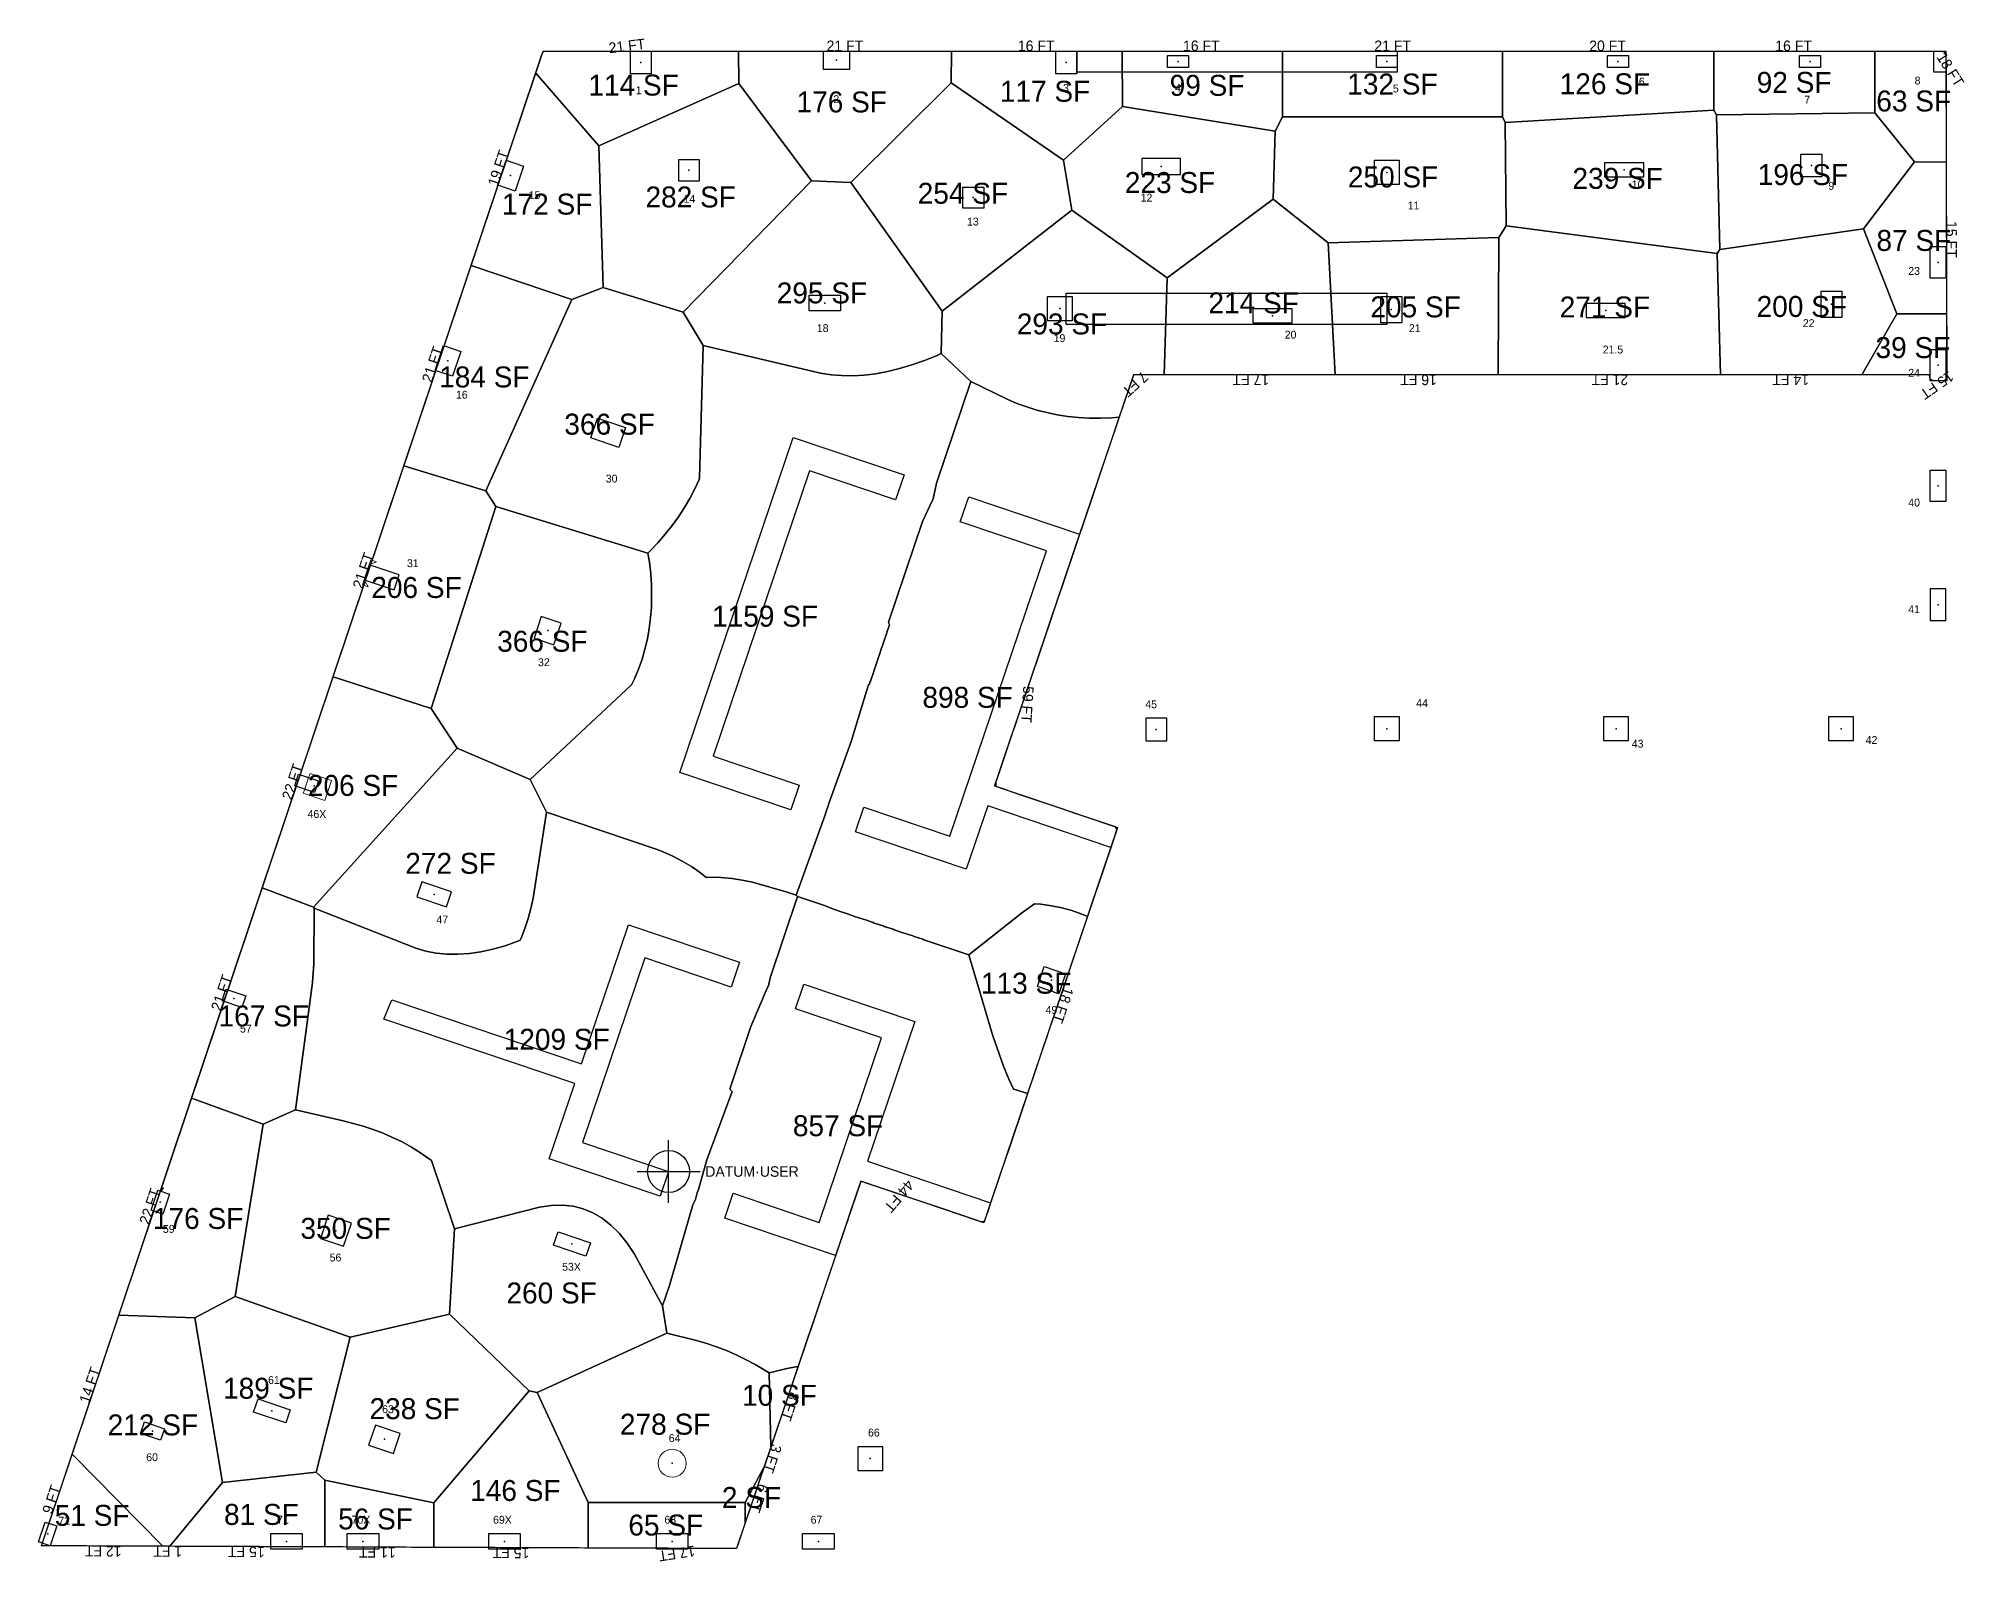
# Model space of a CAD drawing. Header units: metres. Extents: x 29 to 12657, y -13 to 49076.
# Drawn here: x 10451 to 12655, y 5986 to 7731 of the extents above; entities that cross this region are included whole.
import ezdxf
from ezdxf.enums import TextEntityAlignment as Align

# ---------------------------------------------------------------- set-up
doc = ezdxf.new("R2010")
doc.units = ezdxf.units.M
for name, color, linetype in [('BEAM', 2, 'Continuous'), ('FLOOR_3_AREA_LABELS', 3, 'Continuous'), ('FLOOR_3_BOUNDARY', 5, 'Continuous'), ('FLOOR_3_COLUMNS', 7, 'Continuous'), ('FLOOR_3_DATUM', 4, 'Continuous'), ('FLOOR_3_FASCADE_COLUMNS', 30, 'Continuous'), ('FLOOR_3_FASCADE_WALLS', 4, 'Continuous'), ('FLOOR_3_LARGE_TRIBUTARY', 6, 'Continuous'), ('FLOOR_3_TRIBUTARY_COL_0', 2, 'Continuous'), ('FLOOR_3_TRIBUTARY_COL_1', 2, 'Continuous'), ('FLOOR_3_TRIBUTARY_COL_10', 2, 'Continuous'), ('FLOOR_3_TRIBUTARY_COL_11', 2, 'Continuous'), ('FLOOR_3_TRIBUTARY_COL_12', 2, 'Continuous'), ('FLOOR_3_TRIBUTARY_COL_13', 2, 'Continuous'), ('FLOOR_3_TRIBUTARY_COL_14', 2, 'Continuous'), ('FLOOR_3_TRIBUTARY_COL_15', 2, 'Continuous'), ('FLOOR_3_TRIBUTARY_COL_16', 2, 'Continuous'), ('FLOOR_3_TRIBUTARY_COL_17', 2, 'Continuous'), ('FLOOR_3_TRIBUTARY_COL_18', 2, 'Continuous'), ('FLOOR_3_TRIBUTARY_COL_19', 2, 'Continuous'), ('FLOOR_3_TRIBUTARY_COL_2', 2, 'Continuous'), ('FLOOR_3_TRIBUTARY_COL_20', 2, 'Continuous'), ('FLOOR_3_TRIBUTARY_COL_21', 2, 'Continuous'), ('FLOOR_3_TRIBUTARY_COL_22', 2, 'Continuous'), ('FLOOR_3_TRIBUTARY_COL_23', 2, 'Continuous'), ('FLOOR_3_TRIBUTARY_COL_24', 2, 'Continuous'), ('FLOOR_3_TRIBUTARY_COL_25', 2, 'Continuous'), ('FLOOR_3_TRIBUTARY_COL_26', 2, 'Continuous'), ('FLOOR_3_TRIBUTARY_COL_27', 2, 'Continuous'), ('FLOOR_3_TRIBUTARY_COL_28', 2, 'Continuous'), ('FLOOR_3_TRIBUTARY_COL_29', 2, 'Continuous'), ('FLOOR_3_TRIBUTARY_COL_3', 2, 'Continuous'), ('FLOOR_3_TRIBUTARY_COL_30', 2, 'Continuous'), ('FLOOR_3_TRIBUTARY_COL_31', 2, 'Continuous'), ('FLOOR_3_TRIBUTARY_COL_32', 2, 'Continuous'), ('FLOOR_3_TRIBUTARY_COL_33', 2, 'Continuous'), ('FLOOR_3_TRIBUTARY_COL_34', 2, 'Continuous'), ('FLOOR_3_TRIBUTARY_COL_35', 2, 'Continuous'), ('FLOOR_3_TRIBUTARY_COL_36', 2, 'Continuous'), ('FLOOR_3_TRIBUTARY_COL_37', 2, 'Continuous'), ('FLOOR_3_TRIBUTARY_COL_38', 2, 'Continuous'), ('FLOOR_3_TRIBUTARY_COL_39', 2, 'Continuous'), ('FLOOR_3_TRIBUTARY_COL_4', 2, 'Continuous'), ('FLOOR_3_TRIBUTARY_COL_40', 2, 'Continuous'), ('FLOOR_3_TRIBUTARY_COL_41', 2, 'Continuous'), ('FLOOR_3_TRIBUTARY_COL_42', 2, 'Continuous'), ('FLOOR_3_TRIBUTARY_COL_45', 2, 'Continuous'), ('FLOOR_3_TRIBUTARY_COL_5', 2, 'Continuous'), ('FLOOR_3_TRIBUTARY_COL_50', 2, 'Continuous'), ('FLOOR_3_TRIBUTARY_COL_6', 2, 'Continuous'), ('FLOOR_3_TRIBUTARY_COL_7', 2, 'Continuous'), ('FLOOR_3_TRIBUTARY_COL_8', 2, 'Continuous'), ('FLOOR_3_TRIBUTARY_COL_9', 2, 'Continuous'), ('FLOOR_3_WALL_TRIBUTARY_57', 1, 'Continuous'), ('FLOOR_3_WALL_TRIBUTARY_58', 1, 'Continuous'), ('FLOOR_3_WALL_TRIBUTARY_59', 1, 'Continuous'), ('FLOOR_3_WALL_TRIBUTARY_60', 1, 'Continuous'), ('SLAB-RESIDENTIAL', 6, 'Continuous'), ('WALL', 4, 'Continuous')]:
    doc.layers.add(name, color=color, linetype=linetype)
doc.layers.add('COL-IDEN', color=171, linetype='Continuous', lineweight=30)
doc.layers.add('COLS', color=52, linetype='Continuous', lineweight=20)

msp = doc.modelspace()

# ---------------------------------------------------------------- texts
at = {"layer": 'COL-IDEN', "char_height": 9, "attachment_point": 1}
for s, insert, width in [('1', (11134.5, 7675.8), 8.484), ('3', (11623.6, 7678.5), 8.484), ('4', (11751.8, 7678.5), 8.484), ('5', (12001.1, 7677.8), 8.484), ('6', (12282.7, 7685.8), 8.484), ('8', (12598.4, 7686.9), 19.998), ('2', (11360.6, 7665.6), 8.484), ('7', (12472.1, 7665.1), 8.484), ('10', (12274.6, 7568.1), 16.968), ('9', (12499.6, 7566.3), 16.968), ('15', (11011.8, 7555.7), 16.968), ('14', (11189.1, 7551.5), 16.968), ('12', (11712.4, 7552.8), 16.968), ('11', (12018.1, 7543.9), 16.968), ('13', (11513.6, 7525.4), 16.968), ('23', (12591.1, 7468.9), 16.968), ('22', (12470.4, 7409.1), 16.968), ('18', (11341.7, 7403.4), 16.968), ('19', (11612.8, 7391.9), 16.968), ('20', (11877.3, 7395.9), 16.968), ('21', (12019.4, 7403.4), 16.968), ('21.5', (12241.3, 7378.9), 19.998), ('24', (12591.1, 7352.2), 16.968), ('16', (10928.6, 7327.1), 16.968), ('30', (11100.1, 7231.1), 16.968), ('40', (12591.1, 7203.6), 16.968), ('31', (10872.5, 7134.2), 16.968), ('41', (12591.1, 7081.5), 16.968), ('32', (11022.5, 7020.8), 16.968), ('45', (11717.7, 6972.6), 16.968), ('44', (12027.8, 6974), 16.968), ('43', (12274.6, 6927.5), 16.968), ('42', (12542.3, 6931.7), 16.968), ('46X', (10758.7, 6847), 26.967), ('47', (10906.3, 6726.2), 16.968), ('49', (11603.5, 6622.6), 16.968), ('57', (10681.4, 6601.2), 16.968), ('59', (10593.1, 6371.8), 16.968), ('56', (10784, 6339.1), 16.968), ('53X', (11050.1, 6328.5), 26.967), ('61', (10713.5, 6198.8), 16.968), ('63', (10844.1, 6165.4), 16.968), ('64', (11172.2, 6132.3), 19.998), ('66', (11400.3, 6138.6), 16.968), ('60', (10574, 6110.4), 16.968), ('72', (10473.4, 6037.7), 16.968), ('71', (10723.7, 6038.8), 16.968), ('70X', (10809.1, 6038.8), 26.967), ('69X', (10971.1, 6038.8), 26.967), ('68', (11167.2, 6038.8), 16.968), ('67', (11334.6, 6038.8), 16.968)]:
    msp.add_mtext(s, dxfattribs=dict(at, insert=insert, width=width))
at = {"layer": 'FLOOR_3_AREA_LABELS'}
for s, p in [('114 SF', (11131.9, 7677.2)), ('117 SF', (11602.9, 7670.1)), ('99 SF', (11788.4, 7676.9)), ('132 SF', (12000.6, 7678.4)), ('126 SF', (12243.8, 7678.7)), ('92 SF', (12460.4, 7680.3)), ('176 SF', (11370.2, 7657.9)), ('63 SF', (12597.3, 7659)), ('250 SF', (12001.3, 7572)), ('196 SF', (12470.5, 7574.7)), ('254 SF', (11508.9, 7553.3)), ('223 SF', (11746, 7565.6)), ('239 SF', (12258.4, 7570.4)), ('172 SF', (11033, 7540.9)), ('282 SF', (11197.3, 7549.1)), ('87 SF', (12597.5, 7499.3)), ('295 SF', (11347.5, 7439.2)), ('214 SF', (11841.7, 7427.8)), ('205 SF', (12027.1, 7423.2)), ('271 SF', (12243.8, 7423.1)), ('200 SF', (12469.2, 7423.7)), ('293 SF', (11622.3, 7403.7)), ('39 SF', (12596.4, 7376.6)), ('184 SF', (10961.1, 7343)), ('366 SF', (11104.4, 7288.9)), ('206 SF', (10883.4, 7101.9)), ('1159 SF', (11282.4, 7069)), ('366 SF', (11027.5, 7040.3)), ('898 SF', (11514.3, 6976.1)), ('206 SF', (10810.8, 6875.2)), ('272 SF', (10922.3, 6786)), ('113 SF', (11581.3, 6648.7)), ('167 SF', (10708.6, 6611.2)), ('1209 SF', (11043.9, 6584.5)), ('857 SF', (11366, 6485.5)), ('176 SF', (10633.4, 6379.3)), ('350 SF', (10802.3, 6368)), ('260 SF', (11038.1, 6294)), ('189 SF', (10713.7, 6184.9)), ('238 SF', (10881.4, 6161.5)), ('10 SF', (11298.9, 6176.8)), ('212 SF', (10581.6, 6142.9)), ('278 SF', (11168, 6143.7)), ('146 SF', (10996.6, 6067.8)), ('2 SF', (11266.9, 6059.8)), ('51 SF', (10512.1, 6039.3)), ('81 SF', (10705.9, 6040.4)), ('56 SF', (10836.5, 6035.2)), ('65 SF', (11168.7, 6028.2))]:
    msp.add_text(s, height=24, dxfattribs=at).set_placement(p, align=Align.MIDDLE_CENTER)
at = {"layer": 'FLOOR_3_DATUM'}
msp.add_text('DATUM·USER', height=12, dxfattribs=at).set_placement((11214, 6427.1))
at = {"layer": 'FLOOR_3_FASCADE_COLUMNS'}
for s, rotation, p in [('21 FT', 6.8728, (11124.3, 7722.1)), ('18 FT', -57.5909, (12639.3, 7694.9)), ('19 FT', 71.4533, (10977, 7582.1)), ('15 FT', -89.8693, (12640.7, 7500.6)), ('21 FT', 71.4533, (10901.6, 7357.4)), ('7 FT', -137.7747, (11706.1, 7334.6)), ('17 FT', 180, (11838.5, 7339.6)), ('16 FT', 180, (12030.5, 7339.6)), ('21 FT', 180, (12249.5, 7339.6)), ('14 FT', 180, (12456.5, 7339.6)), ('15 FT', -145.1067, (12623.9, 7333.4)), ('21 FT', 71.4533, (10822.4, 7121.3)), ('22 FT', 71.4533, (10741.3, 6879.5)), ('21 FT', 71.4533, (10660.2, 6637.8)), ('18 FT', -108.6786, (11623.5, 6623.5)), ('22 FT', 71.4533, (10578.1, 6393.2)), ('14 FT', 71.4533, (10509.4, 6188.4)), ('8 FT', -108.6892, (11311.1, 6164.1)), ('3 FT', -108.6892, (11290.9, 6104.4)), ('9 FT', 71.4533, (10465.5, 6057.6)), ('6 FT', -108.6892, (11275.5, 6058.9)), ('12 FT', 179.7675, (10524.8, 5998.2)), ('1 FT', 179.7675, (10598.6, 5997.9)), ('15 FT', 179.7675, (10688.6, 5997.5)), ('11 FT', 179.7675, (10838.6, 5996.9)), ('15 FT', 179.7675, (10991.6, 5996.3)), ('17 FT', -171.1516, (11181.5, 5995.6))]:
    msp.add_text(s, height=12, rotation=rotation, dxfattribs=at).set_placement(p, align=Align.MIDDLE_CENTER)
for s, p in [('21 FT', (11373.8, 7722.2)), ('16 FT', (11592.8, 7722.2)), ('16 FT', (11781.8, 7722.2)), ('21 FT', (12000.8, 7722.2)), ('20 FT', (12246.8, 7722.2)), ('16 FT', (12459.8, 7722.2))]:
    msp.add_text(s, height=12, dxfattribs=at).set_placement(p, align=Align.MIDDLE_CENTER)
at = {"layer": 'FLOOR_3_FASCADE_WALLS'}
for s, rotation, p in [('59 FT', -93.6283, (11582.7, 6968)), ('44 FT', -130.0985, (11435.9, 6404.9))]:
    msp.add_text(s, height=12, rotation=rotation, dxfattribs=at).set_placement(p, align=Align.MIDDLE_CENTER)

# ---------------------------------------------------------------- linework, layer by layer
at = {"layer": 'BEAM'}
for points in [[(11639.2, 7692.2), (11639.2, 7716.2), (12006.2, 7716.2), (12006.2, 7692.2)], [(11627.1, 7403.1), (11627.1, 7438.9), (11994.2, 7438.9), (11994.2, 7402.9)]]:
    msp.add_lwpolyline(points, close=True, dxfattribs=at)
at = {"layer": 'COLS', "lineweight": 30}
for points in [[(11128.2, 7690.2), (11128.2, 7716.2), (11152.2, 7716.2), (11152.2, 7690.2)], [(11349.2, 7695.2), (11349.2, 7716.2), (11379.2, 7716.2), (11379.2, 7695.2)], [(11615.2, 7690.2), (11615.2, 7716.2), (11639.2, 7716.2), (11639.2, 7690.2)], [(11743.2, 7697.2), (11743.2, 7711.2), (11767.2, 7711.2), (11767.2, 7697.2)], [(11982.2, 7697.2), (11982.2, 7711.2), (12006.2, 7711.2), (12006.2, 7697.2)], [(12246.7, 7697.2), (12246.7, 7711.2), (12270.7, 7711.2), (12270.7, 7697.2)], [(12466.7, 7697.2), (12466.7, 7711.2), (12490.7, 7711.2), (12490.7, 7697.2)], [(12620.2, 7692.2), (12620.2, 7716.2), (12634.2, 7716.2), (12634.2, 7692.2)], [(10996.3, 7555.9), (10976.4, 7562.6), (10986, 7591.1), (11005.9, 7584.3)], [(11207.2, 7567.6), (11207.2, 7591.6), (11183.2, 7591.6), (11183.2, 7567.6)], [(11207.2, 7567.6), (11207.2, 7591.6), (11183.2, 7591.6), (11183.2, 7567.6)], [(11757.8, 7575), (11757.8, 7593), (11713.8, 7593), (11713.8, 7575)], [(11980.2, 7563.2), (11980.2, 7591.2), (12008.2, 7591.2), (12008.2, 7563.2)], [(12288.5, 7572.2), (12288.5, 7588.2), (12243.5, 7588.2), (12243.5, 7572.2)], [(12468.2, 7572.2), (12468.2, 7598.2), (12492.2, 7598.2), (12492.2, 7572.2)], [(11508.7, 7536.3), (11508.7, 7560.3), (11532.7, 7560.3), (11532.7, 7536.3)], [(12616.2, 7456.2), (12616.2, 7492.2), (12634.2, 7492.2), (12634.2, 7456.2)], [(11332.9, 7418.6), (11332.9, 7436.6), (11368.9, 7436.6), (11368.9, 7418.6)], [(11605.9, 7407.2), (11605.9, 7435.2), (11633.9, 7435.2), (11633.9, 7407.2)], [(11987.2, 7405.1), (11987.2, 7435.1), (12011.2, 7435.1), (12011.2, 7405.1)], [(12491.2, 7411.2), (12491.2, 7441.2), (12515.2, 7441.2), (12515.2, 7411.2)], [(11840.7, 7420.8), (11840.7, 7404.8), (11885.7, 7404.8), (11885.7, 7420.8)], [(12267.2, 7411.1), (12267.2, 7427.1), (12222.2, 7427.1), (12222.2, 7411.1)], [(10924.6, 7343.7), (10904.7, 7350.4), (10914.3, 7378.9), (10934.2, 7372.1)], [(12616.2, 7338.4), (12616.2, 7374.4), (12634.2, 7374.4), (12634.2, 7338.4)], [(11115, 7262.3), (11082.8, 7273.2), (11090.5, 7295.9), (11122.7, 7285)], [(12616.2, 7200.2), (12616.2, 7236.2), (12634.2, 7236.2), (12634.2, 7200.2)], [(10863.5, 7116.2), (10829.4, 7127.7), (10823.6, 7110.6), (10857.7, 7099.1)], [(12616.2, 7064.2), (12634.2, 7064.2), (12634.2, 7100.2), (12616.2, 7100.2)], [(11040.8, 7036.3), (11049.1, 7061), (11026.3, 7068.6), (11018, 7044)], [(11718.3, 6926.2), (11742.3, 6926.2), (11742.3, 6952.2), (11718.3, 6952.2)], [(11980.2, 6926.2), (11980.2, 6954.2), (12008.2, 6954.2), (12008.2, 6926.2)], [(12242.6, 6926.2), (12242.6, 6954.2), (12270.6, 6954.2), (12270.6, 6926.2)], [(12500.2, 6926.2), (12500.2, 6954.2), (12528.2, 6954.2), (12528.2, 6926.2)], [(10766.8, 6867.2), (10744, 6874.8), (10748.5, 6888.1), (10771.2, 6880.4)], [(10923.6, 6753.3), (10889.5, 6764.8), (10883.7, 6747.7), (10917.8, 6736.2)], [(11618.7, 6636.7), (11594.1, 6645.1), (11601.8, 6667.8), (11626.4, 6659.5)], [(10683.5, 6620.9), (10660.8, 6628.5), (10665.2, 6641.8), (10688, 6634.1)], [(10592.9, 6384.4), (10579.6, 6388.9), (10587.3, 6411.6), (10600.6, 6407.2)], [(10800, 6347.5), (10808.9, 6374), (10782.4, 6383), (10773.4, 6356.5)], [(11077.2, 6336.3), (11040.3, 6348.8), (11045.4, 6364), (11082.4, 6351.5)], [(10733.8, 6145.1), (10696.9, 6157.6), (10702, 6172.7), (10738.9, 6160.2)], [(10590.3, 6125.4), (10567.5, 6133), (10572, 6146.3), (10594.8, 6138.6)], [(10857, 6110.3), (10864.7, 6133), (10836.3, 6142.6), (10828.6, 6119.9)], [(11388.9, 6090.3), (11388.9, 6118.3), (11416.9, 6118.3), (11416.9, 6090.3)], [(10464, 6004.4), (10450.7, 6008.9), (10458.4, 6031.7), (10471.7, 6027.2)], [(10716.5, 6000.5), (10716.5, 6018.5), (10752.5, 6018.5), (10752.5, 6000.5)], [(10804.1, 6000.5), (10804.1, 6018.5), (10840.1, 6018.5), (10840.1, 6000.5)], [(10966.1, 6000.5), (10966.1, 6018.5), (11002.1, 6018.5), (11002.1, 6000.5)], [(11158.1, 6000.5), (11158.1, 6018.5), (11194.1, 6018.5), (11194.1, 6000.5)], [(11325.4, 6000.5), (11325.4, 6018.5), (11361.4, 6018.5), (11361.4, 6000.5)]]:
    msp.add_lwpolyline(points, close=True, dxfattribs=at)
at = {"layer": 'COLS'}
for points in [[(10829.4, 7127.7), (10831.3, 7133.4), (10837.6, 7131.2)], [(10828, 7102.8), (10821.7, 7105), (10823.6, 7110.6)], [(11718.3, 6926.2), (11718.2, 6926.2), (11718.2, 6952.2), (11718.3, 6952.2)], [(10759.9, 6884.3), (10761.5, 6889), (10786.1, 6880.7), (10778.4, 6857.9), (10753.8, 6866.3), (10755.4, 6871)], [(10591.1, 6410.4), (10592.6, 6414.7), (10593.6, 6414.3)]]:
    msp.add_lwpolyline(points, close=True, dxfattribs=at)
msp.add_circle((11176.1, 6099), 16, dxfattribs=at)
at = {"layer": 'FLOOR_3_BOUNDARY'}
msp.add_lwpolyline([(10454, 6004.5), (11028.3, 7716.2), (12634.2, 7716.2), (12635.1, 7338.4), (12616.2, 7338.4), (12616.2, 7345.6), (11704.3, 7345.6), (11545.1, 6874.7), (11686, 6827.1), (11532.9, 6374.4), (11392, 6422), (11249.7, 6001.2), (10454, 6004.5)], close=True, dxfattribs=at)
at = {"layer": 'FLOOR_3_COLUMNS'}
for p in [(11140.2, 7703.2), (11364.2, 7705.7), (11627.2, 7703.2), (11755.2, 7704.2), (11994.2, 7704.2), (12258.7, 7704.2), (12478.7, 7704.2), (12627.2, 7704.2), (12480.2, 7585.2), (10991.2, 7573.5), (11195.2, 7579.6), (11735.8, 7584), (11994.2, 7577.2), (12266, 7580.2), (11520.7, 7548.3), (12625.2, 7474.2), (11350.9, 7427.6), (11619.9, 7421.2), (11863.2, 7412.8), (11999.2, 7420.1), (12244.7, 7419.1), (12503.2, 7426.2), (10919.4, 7361.3), (12625.2, 7356.4), (11102.8, 7279.1), (12625.2, 7218.2), (10843.6, 7113.4), (12625.2, 7082.2), (11033.6, 7052.5), (11730.3, 6939.2), (11994.2, 6940.2), (12256.6, 6940.2), (12514.2, 6940.2), (10766.1, 6874.8), (10903.7, 6750.5), (11610.2, 6652.3), (10674.4, 6631.3), (10590.1, 6398), (10791.2, 6365.2), (11061.3, 6350.1), (10717.9, 6158.9), (10581.2, 6135.8), (10846.7, 6126.5), (11176.1, 6099), (11402.9, 6104.3), (10461.2, 6018.1), (10734.5, 6009.5), (10822.1, 6009.5), (10984.1, 6009.5), (11176.1, 6009.5), (11343.4, 6009.5)]:
    msp.add_point(p, dxfattribs=at)
at = {"layer": 'FLOOR_3_DATUM'}
for p, q in [((11172, 6397.1), (11172, 6469.1)), ((11136, 6433.1), (11208, 6433.1))]:
    msp.add_line(p, q, dxfattribs=at)
msp.add_circle((11172, 6433.1), 24, dxfattribs=at)
at = {"layer": 'FLOOR_3_FASCADE_COLUMNS'}
for points in [[(11019, 7688.2), (11020.9, 7693.9), (11022.8, 7699.6), (11024.7, 7705.3), (11026.6, 7711), (11028.8, 7716.2), (11034.8, 7716.2), (11040.8, 7716.2), (11046.8, 7716.2), (11052.8, 7716.2), (11058.8, 7716.2), (11064.8, 7716.2), (11070.8, 7716.2), (11076.8, 7716.2), (11082.8, 7716.2), (11088.8, 7716.2), (11094.8, 7716.2), (11100.8, 7716.2), (11106.8, 7716.2), (11112.8, 7716.2), (11118.8, 7716.2), (11124.8, 7716.2), (11130.8, 7716.2), (11136.8, 7716.2), (11142.8, 7716.2), (11148.8, 7716.2), (11154.8, 7716.2), (11160.8, 7716.2), (11166.8, 7716.2), (11172.8, 7716.2), (11178.8, 7716.2), (11184.8, 7716.2), (11190.8, 7716.2), (11196.8, 7716.2), (11202.8, 7716.2), (11208.8, 7716.2), (11214.8, 7716.2), (11220.8, 7716.2), (11226.8, 7716.2), (11232.8, 7716.2), (11238.8, 7716.2), (11244.8, 7716.2), (11250.8, 7716.2)], [(11250.8, 7716.2), (11256.8, 7716.2), (11262.8, 7716.2), (11268.8, 7716.2), (11274.8, 7716.2), (11280.8, 7716.2), (11286.8, 7716.2), (11292.8, 7716.2), (11298.8, 7716.2), (11304.8, 7716.2), (11310.8, 7716.2), (11316.8, 7716.2), (11322.8, 7716.2), (11328.8, 7716.2), (11334.8, 7716.2), (11340.8, 7716.2), (11346.8, 7716.2), (11352.8, 7716.2), (11358.8, 7716.2), (11364.8, 7716.2), (11370.8, 7716.2), (11376.8, 7716.2), (11382.8, 7716.2), (11388.8, 7716.2), (11394.8, 7716.2), (11400.8, 7716.2), (11406.8, 7716.2), (11412.8, 7716.2), (11418.8, 7716.2), (11424.8, 7716.2), (11430.8, 7716.2), (11436.8, 7716.2), (11442.8, 7716.2), (11448.8, 7716.2), (11454.8, 7716.2), (11460.8, 7716.2), (11466.8, 7716.2), (11472.8, 7716.2), (11478.8, 7716.2), (11484.8, 7716.2), (11490.8, 7716.2), (11496.8, 7716.2)], [(11496.8, 7716.2), (11502.8, 7716.2), (11508.8, 7716.2), (11514.8, 7716.2), (11520.8, 7716.2), (11526.8, 7716.2), (11532.8, 7716.2), (11538.8, 7716.2), (11544.8, 7716.2), (11550.8, 7716.2), (11556.8, 7716.2), (11562.8, 7716.2), (11568.8, 7716.2), (11574.8, 7716.2), (11580.8, 7716.2), (11586.8, 7716.2), (11592.8, 7716.2), (11598.8, 7716.2), (11604.8, 7716.2), (11610.8, 7716.2), (11616.8, 7716.2), (11622.8, 7716.2), (11628.8, 7716.2), (11634.8, 7716.2), (11640.8, 7716.2), (11646.8, 7716.2), (11652.8, 7716.2), (11658.8, 7716.2), (11664.8, 7716.2), (11670.8, 7716.2), (11676.8, 7716.2), (11682.8, 7716.2), (11688.8, 7716.2)], [(11688.8, 7716.2), (11694.8, 7716.2), (11700.8, 7716.2), (11706.8, 7716.2), (11712.8, 7716.2), (11718.8, 7716.2), (11724.8, 7716.2), (11730.8, 7716.2), (11736.8, 7716.2), (11742.8, 7716.2), (11748.8, 7716.2), (11754.8, 7716.2), (11760.8, 7716.2), (11766.8, 7716.2), (11772.8, 7716.2), (11778.8, 7716.2), (11784.8, 7716.2), (11790.8, 7716.2), (11796.8, 7716.2), (11802.8, 7716.2), (11808.8, 7716.2), (11814.8, 7716.2), (11820.8, 7716.2), (11826.8, 7716.2), (11832.8, 7716.2), (11838.8, 7716.2), (11844.8, 7716.2), (11850.8, 7716.2), (11856.8, 7716.2), (11862.8, 7716.2), (11868.8, 7716.2), (11874.8, 7716.2)], [(11874.8, 7716.2), (11880.8, 7716.2), (11886.8, 7716.2), (11892.8, 7716.2), (11898.8, 7716.2), (11904.8, 7716.2), (11910.8, 7716.2), (11916.8, 7716.2), (11922.8, 7716.2), (11928.8, 7716.2), (11934.8, 7716.2), (11940.8, 7716.2), (11946.8, 7716.2), (11952.8, 7716.2), (11958.8, 7716.2), (11964.8, 7716.2), (11970.8, 7716.2), (11976.8, 7716.2), (11982.8, 7716.2), (11988.8, 7716.2), (11994.8, 7716.2), (12000.8, 7716.2), (12006.8, 7716.2), (12012.8, 7716.2), (12018.8, 7716.2), (12024.8, 7716.2), (12030.8, 7716.2), (12036.8, 7716.2), (12042.8, 7716.2), (12048.8, 7716.2), (12054.8, 7716.2), (12060.8, 7716.2), (12066.8, 7716.2), (12072.8, 7716.2), (12078.8, 7716.2), (12084.8, 7716.2), (12090.8, 7716.2), (12096.8, 7716.2), (12102.8, 7716.2), (12108.8, 7716.2), (12114.8, 7716.2), (12120.8, 7716.2), (12126.8, 7716.2)], [(12126.8, 7716.2), (12132.8, 7716.2), (12138.8, 7716.2), (12144.8, 7716.2), (12150.8, 7716.2), (12156.8, 7716.2), (12162.8, 7716.2), (12168.8, 7716.2), (12174.8, 7716.2), (12180.8, 7716.2), (12186.8, 7716.2), (12192.8, 7716.2), (12198.8, 7716.2), (12204.8, 7716.2), (12210.8, 7716.2), (12216.8, 7716.2), (12222.8, 7716.2), (12228.8, 7716.2), (12234.8, 7716.2), (12240.8, 7716.2), (12246.8, 7716.2), (12252.8, 7716.2), (12258.8, 7716.2), (12264.8, 7716.2), (12270.8, 7716.2), (12276.8, 7716.2), (12282.8, 7716.2), (12288.8, 7716.2), (12294.8, 7716.2), (12300.8, 7716.2), (12306.8, 7716.2), (12312.8, 7716.2), (12318.8, 7716.2), (12324.8, 7716.2), (12330.8, 7716.2), (12336.8, 7716.2), (12342.8, 7716.2), (12348.8, 7716.2), (12354.8, 7716.2), (12360.8, 7716.2), (12366.8, 7716.2)], [(12366.8, 7716.2), (12372.8, 7716.2), (12378.8, 7716.2), (12384.8, 7716.2), (12390.8, 7716.2), (12396.8, 7716.2), (12402.8, 7716.2), (12408.8, 7716.2), (12414.8, 7716.2), (12420.8, 7716.2), (12426.8, 7716.2), (12432.8, 7716.2), (12438.8, 7716.2), (12444.8, 7716.2), (12450.8, 7716.2), (12456.8, 7716.2), (12462.8, 7716.2), (12468.8, 7716.2), (12474.8, 7716.2), (12480.8, 7716.2), (12486.8, 7716.2), (12492.8, 7716.2), (12498.8, 7716.2), (12504.8, 7716.2), (12510.8, 7716.2), (12516.8, 7716.2), (12522.8, 7716.2), (12528.8, 7716.2), (12534.8, 7716.2), (12540.8, 7716.2), (12546.8, 7716.2), (12552.8, 7716.2)], [(12552.8, 7716.2), (12558.8, 7716.2), (12564.8, 7716.2), (12570.8, 7716.2), (12576.8, 7716.2), (12582.8, 7716.2), (12588.8, 7716.2), (12594.8, 7716.2), (12600.8, 7716.2), (12606.8, 7716.2), (12612.8, 7716.2), (12618.8, 7716.2), (12624.8, 7716.2), (12630.8, 7716.2), (12634.2, 7713.5), (12634.2, 7707.5), (12634.2, 7701.5), (12634.3, 7695.5), (12634.3, 7689.5), (12634.3, 7683.5), (12634.3, 7677.5), (12634.3, 7671.5), (12634.3, 7665.5), (12634.3, 7659.5), (12634.4, 7653.5), (12634.4, 7647.5), (12634.4, 7641.5), (12634.4, 7635.5), (12634.4, 7629.5), (12634.4, 7623.5), (12634.4, 7617.5), (12634.5, 7611.5), (12634.5, 7605.5), (12634.5, 7599.5), (12634.5, 7593.5), (12634.5, 7587.5)], [(10946.4, 7472.1), (10948.3, 7477.8), (10950.2, 7483.4), (10952.2, 7489.1), (10954.1, 7494.8), (10956, 7500.5), (10957.9, 7506.2), (10959.8, 7511.9), (10961.7, 7517.6), (10963.6, 7523.3), (10965.5, 7529), (10967.4, 7534.6), (10969.3, 7540.3), (10971.2, 7546), (10973.1, 7551.7), (10975.1, 7557.4), (10977, 7563.1), (10978.9, 7568.8), (10980.8, 7574.5), (10982.7, 7580.2), (10984.6, 7585.8), (10986.5, 7591.5), (10988.4, 7597.2), (10990.3, 7602.9), (10992.2, 7608.6), (10994.1, 7614.3), (10996.1, 7620), (10998, 7625.7), (10999.9, 7631.3), (11001.8, 7637), (11003.7, 7642.7), (11005.6, 7648.4), (11007.5, 7654.1), (11009.4, 7659.8), (11011.3, 7665.5), (11013.2, 7671.2), (11015.1, 7676.9), (11017, 7682.5), (11019, 7688.2)], [(12634.5, 7587.5), (12634.5, 7581.5), (12634.5, 7575.5), (12634.5, 7569.5), (12634.6, 7563.5), (12634.6, 7557.5), (12634.6, 7551.5), (12634.6, 7545.5), (12634.6, 7539.5), (12634.6, 7533.5), (12634.6, 7527.5), (12634.7, 7521.5), (12634.7, 7515.5), (12634.7, 7509.5), (12634.7, 7503.5), (12634.7, 7497.5), (12634.7, 7491.5), (12634.7, 7485.5), (12634.8, 7479.5), (12634.8, 7473.5), (12634.8, 7467.5), (12634.8, 7461.5), (12634.8, 7455.5), (12634.8, 7449.5), (12634.8, 7443.5), (12634.9, 7437.5), (12634.9, 7431.5), (12634.9, 7425.5), (12634.9, 7419.5), (12634.9, 7413.5)], [(10868.2, 7238.8), (10870.1, 7244.5), (10872, 7250.2), (10873.9, 7255.9), (10875.8, 7261.6), (10877.7, 7267.3), (10879.6, 7273), (10881.5, 7278.7), (10883.5, 7284.4), (10885.4, 7290), (10887.3, 7295.7), (10889.2, 7301.4), (10891.1, 7307.1), (10893, 7312.8), (10894.9, 7318.5), (10896.8, 7324.2), (10898.7, 7329.9), (10900.6, 7335.6), (10902.5, 7341.2), (10904.4, 7346.9), (10906.4, 7352.6), (10908.3, 7358.3), (10910.2, 7364), (10912.1, 7369.7), (10914, 7375.4), (10915.9, 7381.1), (10917.8, 7386.7), (10919.7, 7392.4), (10921.6, 7398.1), (10923.5, 7403.8), (10925.4, 7409.5), (10927.3, 7415.2), (10929.3, 7420.9), (10931.2, 7426.6), (10933.1, 7432.3), (10935, 7437.9), (10936.9, 7443.6), (10938.8, 7449.3), (10940.7, 7455), (10942.6, 7460.7), (10944.5, 7466.4), (10946.4, 7472.1)], [(12634.9, 7413.5), (12634.9, 7407.5), (12634.9, 7401.5), (12634.9, 7395.5), (12635, 7389.5), (12635, 7383.5), (12635, 7377.5), (12635, 7371.5), (12635, 7365.5), (12635, 7359.5), (12635, 7353.5), (12635.1, 7347.5), (12635.1, 7341.5), (12632.3, 7338.4), (12626.3, 7338.4), (12620.3, 7338.4), (12616.2, 7340.3), (12615.5, 7345.6), (12609.5, 7345.6), (12603.5, 7345.6), (12597.5, 7345.6), (12591.5, 7345.6), (12585.5, 7345.6), (12579.5, 7345.6), (12573.5, 7345.6), (12567.5, 7345.6), (12561.5, 7345.6), (12555.5, 7345.6), (12549.5, 7345.6), (12543.5, 7345.6), (12537.5, 7345.6)], [(11739.5, 7345.6), (11733.5, 7345.6), (11727.5, 7345.6), (11721.5, 7345.6), (11715.5, 7345.6), (11709.5, 7345.6), (11704, 7344.9), (11702.1, 7339.2), (11700.2, 7333.6), (11698.3, 7327.9), (11696.3, 7322.2), (11694.4, 7316.5), (11692.5, 7310.8), (11690.6, 7305.1), (11688.6, 7299.5)], [(11937.5, 7345.6), (11931.5, 7345.6), (11925.5, 7345.6), (11919.5, 7345.6), (11913.5, 7345.6), (11907.5, 7345.6), (11901.5, 7345.6), (11895.5, 7345.6), (11889.5, 7345.6), (11883.5, 7345.6), (11877.5, 7345.6), (11871.5, 7345.6), (11865.5, 7345.6), (11859.5, 7345.6), (11853.5, 7345.6), (11847.5, 7345.6), (11841.5, 7345.6), (11835.5, 7345.6), (11829.5, 7345.6), (11823.5, 7345.6), (11817.5, 7345.6), (11811.5, 7345.6), (11805.5, 7345.6), (11799.5, 7345.6), (11793.5, 7345.6), (11787.5, 7345.6), (11781.5, 7345.6), (11775.5, 7345.6), (11769.5, 7345.6), (11763.5, 7345.6), (11757.5, 7345.6), (11751.5, 7345.6), (11745.5, 7345.6), (11739.5, 7345.6)], [(12123.5, 7345.6), (12117.5, 7345.6), (12111.5, 7345.6), (12105.5, 7345.6), (12099.5, 7345.6), (12093.5, 7345.6), (12087.5, 7345.6), (12081.5, 7345.6), (12075.5, 7345.6), (12069.5, 7345.6), (12063.5, 7345.6), (12057.5, 7345.6), (12051.5, 7345.6), (12045.5, 7345.6), (12039.5, 7345.6), (12033.5, 7345.6), (12027.5, 7345.6), (12021.5, 7345.6), (12015.5, 7345.6), (12009.5, 7345.6), (12003.5, 7345.6), (11997.5, 7345.6), (11991.5, 7345.6), (11985.5, 7345.6), (11979.5, 7345.6), (11973.5, 7345.6), (11967.5, 7345.6), (11961.5, 7345.6), (11955.5, 7345.6), (11949.5, 7345.6), (11943.5, 7345.6), (11937.5, 7345.6)], [(12375.5, 7345.6), (12369.5, 7345.6), (12363.5, 7345.6), (12357.5, 7345.6), (12351.5, 7345.6), (12345.5, 7345.6), (12339.5, 7345.6), (12333.5, 7345.6), (12327.5, 7345.6), (12321.5, 7345.6), (12315.5, 7345.6), (12309.5, 7345.6), (12303.5, 7345.6), (12297.5, 7345.6), (12291.5, 7345.6), (12285.5, 7345.6), (12279.5, 7345.6), (12273.5, 7345.6), (12267.5, 7345.6), (12261.5, 7345.6), (12255.5, 7345.6), (12249.5, 7345.6), (12243.5, 7345.6), (12237.5, 7345.6), (12231.5, 7345.6), (12225.5, 7345.6), (12219.5, 7345.6), (12213.5, 7345.6), (12207.5, 7345.6), (12201.5, 7345.6), (12195.5, 7345.6), (12189.5, 7345.6), (12183.5, 7345.6), (12177.5, 7345.6), (12171.5, 7345.6), (12165.5, 7345.6), (12159.5, 7345.6), (12153.5, 7345.6), (12147.5, 7345.6), (12141.5, 7345.6), (12135.5, 7345.6), (12129.5, 7345.6), (12123.5, 7345.6)], [(12537.5, 7345.6), (12531.5, 7345.6), (12525.5, 7345.6), (12519.5, 7345.6), (12513.5, 7345.6), (12507.5, 7345.6), (12501.5, 7345.6), (12495.5, 7345.6), (12489.5, 7345.6), (12483.5, 7345.6), (12477.5, 7345.6), (12471.5, 7345.6), (12465.5, 7345.6), (12459.5, 7345.6), (12453.5, 7345.6), (12447.5, 7345.6), (12441.5, 7345.6), (12435.5, 7345.6), (12429.5, 7345.6), (12423.5, 7345.6), (12417.5, 7345.6), (12411.5, 7345.6), (12405.5, 7345.6), (12399.5, 7345.6), (12393.5, 7345.6), (12387.5, 7345.6), (12381.5, 7345.6), (12375.5, 7345.6)], [(10788, 6999.9), (10789.9, 7005.6), (10791.8, 7011.3), (10793.8, 7017), (10795.7, 7022.7), (10797.6, 7028.4), (10799.5, 7034.1), (10801.4, 7039.8), (10803.3, 7045.4), (10805.2, 7051.1), (10807.1, 7056.8), (10809, 7062.5), (10810.9, 7068.2), (10812.8, 7073.9), (10814.7, 7079.6), (10816.7, 7085.3), (10818.6, 7090.9), (10820.5, 7096.6), (10822.4, 7102.3), (10824.3, 7108), (10826.2, 7113.7), (10828.1, 7119.4), (10830, 7125.1), (10831.9, 7130.8), (10833.8, 7136.5), (10835.7, 7142.1), (10837.6, 7147.8), (10839.6, 7153.5), (10841.5, 7159.2), (10843.4, 7164.9), (10845.3, 7170.6), (10847.2, 7176.3), (10849.1, 7182), (10851, 7187.7), (10852.9, 7193.3), (10854.8, 7199), (10856.7, 7204.7), (10858.6, 7210.4), (10860.5, 7216.1), (10862.5, 7221.8), (10864.4, 7227.5), (10866.3, 7233.2), (10868.2, 7238.8)], [(10706, 6755.3), (10707.9, 6761), (10709.8, 6766.7), (10711.7, 6772.4), (10713.6, 6778.1), (10715.5, 6783.8), (10717.4, 6789.5), (10719.3, 6795.2), (10721.2, 6800.8), (10723.1, 6806.5), (10725, 6812.2), (10727, 6817.9), (10728.9, 6823.6), (10730.8, 6829.3), (10732.7, 6835), (10734.6, 6840.7), (10736.5, 6846.3), (10738.4, 6852), (10740.3, 6857.7), (10742.2, 6863.4), (10744.1, 6869.1), (10746, 6874.8), (10748, 6880.5), (10749.9, 6886.2), (10751.8, 6891.9), (10753.7, 6897.5), (10755.6, 6903.2), (10757.5, 6908.9), (10759.4, 6914.6), (10761.3, 6920.3), (10763.2, 6926), (10765.1, 6931.7), (10767, 6937.4), (10768.9, 6943.1), (10770.9, 6948.7), (10772.8, 6954.4), (10774.7, 6960.1), (10776.6, 6965.8), (10778.5, 6971.5), (10780.4, 6977.2), (10782.3, 6982.9), (10784.2, 6988.6), (10786.1, 6994.2), (10788, 6999.9)], [(10625.8, 6516.4), (10627.7, 6522.1), (10629.6, 6527.8), (10631.5, 6533.5), (10633.4, 6539.2), (10635.4, 6544.9), (10637.3, 6550.6), (10639.2, 6556.2), (10641.1, 6561.9), (10643, 6567.6), (10644.9, 6573.3), (10646.8, 6579), (10648.7, 6584.7), (10650.6, 6590.4), (10652.5, 6596.1), (10654.4, 6601.7), (10656.3, 6607.4), (10658.3, 6613.1), (10660.2, 6618.8), (10662.1, 6624.5), (10664, 6630.2), (10665.9, 6635.9), (10667.8, 6641.6), (10669.7, 6647.3), (10671.6, 6652.9), (10673.5, 6658.6), (10675.4, 6664.3), (10677.3, 6670), (10679.2, 6675.7), (10681.2, 6681.4), (10683.1, 6687.1), (10685, 6692.8), (10686.9, 6698.5), (10688.8, 6704.1), (10690.7, 6709.8), (10692.6, 6715.5), (10694.5, 6721.2), (10696.4, 6726.9), (10698.3, 6732.6), (10700.2, 6738.3), (10702.1, 6744), (10704.1, 6749.6), (10706, 6755.3)], [(11652.4, 6727.7), (11650.5, 6722), (11648.5, 6716.3), (11646.6, 6710.7), (11644.7, 6705), (11642.8, 6699.3), (11640.9, 6693.6), (11638.9, 6687.9), (11637, 6682.2), (11635.1, 6676.6), (11633.2, 6670.9), (11631.3, 6665.2), (11629.3, 6659.5), (11627.4, 6653.8), (11625.5, 6648.1), (11623.6, 6642.5), (11621.6, 6636.8), (11619.7, 6631.1), (11617.8, 6625.4), (11615.9, 6619.7), (11614, 6614), (11612, 6608.3), (11610.1, 6602.7), (11608.2, 6597), (11606.3, 6591.3), (11604.4, 6585.6), (11602.4, 6579.9), (11600.5, 6574.2), (11598.6, 6568.6), (11596.7, 6562.9), (11594.7, 6557.2), (11592.8, 6551.5), (11590.9, 6545.8), (11589, 6540.1), (11587.1, 6534.5), (11585.1, 6528.8), (11583.2, 6523.1)], [(10541.8, 6266.1), (10543.7, 6271.8), (10545.7, 6277.5), (10547.6, 6283.2), (10549.5, 6288.9), (10551.4, 6294.6), (10553.3, 6300.3), (10555.2, 6306), (10557.1, 6311.6), (10559, 6317.3), (10560.9, 6323), (10562.8, 6328.7), (10564.7, 6334.4), (10566.6, 6340.1), (10568.6, 6345.8), (10570.5, 6351.5), (10572.4, 6357.1), (10574.3, 6362.8), (10576.2, 6368.5), (10578.1, 6374.2), (10580, 6379.9), (10581.9, 6385.6), (10583.8, 6391.3), (10585.7, 6397), (10587.6, 6402.7), (10589.5, 6408.3), (10591.5, 6414), (10593.4, 6419.7), (10595.3, 6425.4), (10597.2, 6431.1), (10599.1, 6436.8), (10601, 6442.5), (10602.9, 6448.2), (10604.8, 6453.8), (10606.7, 6459.5), (10608.6, 6465.2), (10610.5, 6470.9), (10612.4, 6476.6), (10614.4, 6482.3), (10616.3, 6488), (10618.2, 6493.7), (10620.1, 6499.4), (10622, 6505), (10623.9, 6510.7), (10625.8, 6516.4)], [(10488.4, 6106.9), (10490.3, 6112.5), (10492.2, 6118.2), (10494.1, 6123.9), (10496, 6129.6), (10497.9, 6135.3), (10499.8, 6141), (10501.8, 6146.7), (10503.7, 6152.4), (10505.6, 6158.1), (10507.5, 6163.7), (10509.4, 6169.4), (10511.3, 6175.1), (10513.2, 6180.8), (10515.1, 6186.5), (10517, 6192.2), (10518.9, 6197.9), (10520.8, 6203.6), (10522.8, 6209.2), (10524.7, 6214.9), (10526.6, 6220.6), (10528.5, 6226.3), (10530.4, 6232), (10532.3, 6237.7), (10534.2, 6243.4), (10536.1, 6249.1), (10538, 6254.8), (10539.9, 6260.4), (10541.8, 6266.1)], [(11320.8, 6211.5), (11318.9, 6205.8), (11317, 6200.1), (11315, 6194.4), (11313.1, 6188.7), (11311.2, 6183), (11309.3, 6177.4), (11307.3, 6171.7), (11305.4, 6166), (11303.5, 6160.3), (11301.6, 6154.6), (11299.7, 6148.9), (11297.7, 6143.3), (11295.8, 6137.6), (11293.9, 6131.9), (11292, 6126.2), (11290, 6120.5)], [(11290, 6120.5), (11288.1, 6114.8), (11286.2, 6109.1), (11284.3, 6103.5), (11282.4, 6097.8), (11280.4, 6092.1)], [(10454, 6004.5), (10456, 6010.2), (10457.9, 6015.8), (10459.8, 6021.5), (10461.7, 6027.2), (10463.6, 6032.9), (10465.5, 6038.6), (10467.4, 6044.3), (10469.3, 6050), (10471.2, 6055.7), (10473.1, 6061.4), (10475, 6067), (10476.9, 6072.7), (10478.9, 6078.4), (10480.8, 6084.1), (10482.7, 6089.8), (10484.6, 6095.5), (10486.5, 6101.2), (10488.4, 6106.9)], [(11280.4, 6092.1), (11278.5, 6086.4), (11276.6, 6080.7), (11274.7, 6075), (11272.7, 6069.4), (11270.8, 6063.7), (11268.9, 6058), (11267, 6052.3), (11265.1, 6046.6), (11263.1, 6040.9), (11261.2, 6035.3), (11259.3, 6029.6)], [(11259.3, 6029.6), (11257.4, 6023.9), (11255.4, 6018.2), (11253.5, 6012.5), (11251.6, 6006.8), (11249.6, 6001.2), (11243.6, 6001.3), (11237.6, 6001.3), (11231.6, 6001.3), (11225.6, 6001.3), (11219.6, 6001.4), (11213.6, 6001.4), (11207.6, 6001.4), (11201.6, 6001.4), (11195.6, 6001.5), (11189.6, 6001.5), (11183.6, 6001.5), (11177.6, 6001.5), (11171.6, 6001.6), (11165.6, 6001.6), (11159.6, 6001.6), (11153.6, 6001.6), (11147.6, 6001.7), (11141.6, 6001.7), (11135.6, 6001.7), (11129.6, 6001.7), (11123.6, 6001.8), (11117.6, 6001.8), (11111.6, 6001.8), (11105.6, 6001.8), (11099.6, 6001.8), (11093.6, 6001.9), (11087.6, 6001.9), (11081.6, 6001.9)], [(10595.6, 6003.9), (10589.6, 6003.9), (10583.6, 6003.9), (10577.6, 6004), (10571.6, 6004), (10565.6, 6004), (10559.6, 6004), (10553.6, 6004.1), (10547.6, 6004.1), (10541.6, 6004.1), (10535.6, 6004.1), (10529.6, 6004.2), (10523.6, 6004.2), (10517.6, 6004.2), (10511.6, 6004.2), (10505.6, 6004.3), (10499.6, 6004.3), (10493.6, 6004.3), (10487.6, 6004.3), (10481.6, 6004.4), (10475.6, 6004.4), (10469.6, 6004.4), (10463.6, 6004.4), (10457.6, 6004.5), (10454, 6004.5)], [(10601.6, 6003.9), (10595.6, 6003.9)], [(10775.6, 6003.2), (10769.6, 6003.2), (10763.6, 6003.2), (10757.6, 6003.2), (10751.6, 6003.3), (10745.6, 6003.3), (10739.6, 6003.3), (10733.6, 6003.3), (10727.6, 6003.4), (10721.6, 6003.4), (10715.6, 6003.4), (10709.6, 6003.4), (10703.6, 6003.5), (10697.6, 6003.5), (10691.6, 6003.5), (10685.6, 6003.5), (10679.6, 6003.6), (10673.6, 6003.6), (10667.6, 6003.6), (10661.6, 6003.6), (10655.6, 6003.6), (10649.6, 6003.7), (10643.6, 6003.7), (10637.6, 6003.7), (10631.6, 6003.7), (10625.6, 6003.8), (10619.6, 6003.8), (10613.6, 6003.8), (10607.6, 6003.8), (10601.6, 6003.9)], [(10901.6, 6002.7), (10895.6, 6002.7), (10889.6, 6002.7), (10883.6, 6002.7), (10877.6, 6002.7), (10871.6, 6002.8), (10865.6, 6002.8), (10859.6, 6002.8), (10853.6, 6002.8), (10847.6, 6002.9), (10841.6, 6002.9), (10835.6, 6002.9), (10829.6, 6002.9), (10823.6, 6003), (10817.6, 6003), (10811.6, 6003), (10805.6, 6003), (10799.6, 6003.1), (10793.6, 6003.1), (10787.6, 6003.1), (10781.6, 6003.1), (10775.6, 6003.2)], [(11081.6, 6001.9), (11075.6, 6001.9), (11069.6, 6002), (11063.6, 6002), (11057.6, 6002), (11051.6, 6002), (11045.6, 6002.1), (11039.6, 6002.1), (11033.6, 6002.1), (11027.6, 6002.1), (11021.6, 6002.2), (11015.6, 6002.2), (11009.6, 6002.2), (11003.6, 6002.2), (10997.6, 6002.3), (10991.6, 6002.3), (10985.6, 6002.3), (10979.6, 6002.3), (10973.6, 6002.4), (10967.6, 6002.4), (10961.6, 6002.4), (10955.6, 6002.4), (10949.6, 6002.5), (10943.6, 6002.5), (10937.6, 6002.5), (10931.6, 6002.5), (10925.6, 6002.6), (10919.6, 6002.6), (10913.6, 6002.6), (10907.6, 6002.6), (10901.6, 6002.7)]]:
    msp.add_lwpolyline(points, dxfattribs=at)
at = {"layer": 'FLOOR_3_FASCADE_WALLS'}
for points in [[(11688.6, 7299.5), (11686.7, 7293.8), (11684.8, 7288.1), (11682.9, 7282.4), (11681, 7276.7), (11679, 7271), (11677.1, 7265.4), (11675.2, 7259.7), (11673.3, 7254), (11671.4, 7248.3), (11669.4, 7242.6), (11667.5, 7236.9), (11665.6, 7231.3), (11663.7, 7225.6), (11661.7, 7219.9), (11659.8, 7214.2), (11657.9, 7208.5), (11656, 7202.8), (11654.1, 7197.1), (11652.1, 7191.5), (11650.2, 7185.8), (11648.3, 7180.1), (11646.4, 7174.4), (11644.5, 7168.7), (11642.5, 7163), (11640.6, 7157.4), (11638.7, 7151.7), (11636.8, 7146), (11634.8, 7140.3), (11632.9, 7134.6), (11631, 7128.9), (11629.1, 7123.3), (11627.2, 7117.6), (11625.2, 7111.9), (11623.3, 7106.2), (11621.4, 7100.5), (11619.5, 7094.8), (11617.5, 7089.2), (11615.6, 7083.5), (11613.7, 7077.8), (11611.8, 7072.1), (11609.9, 7066.4), (11607.9, 7060.7), (11606, 7055), (11604.1, 7049.4), (11602.2, 7043.7), (11600.3, 7038), (11598.3, 7032.3), (11596.4, 7026.6), (11594.5, 7020.9), (11592.6, 7015.3), (11590.6, 7009.6), (11588.7, 7003.9), (11586.8, 6998.2), (11584.9, 6992.5), (11583, 6986.8), (11581, 6981.2), (11579.1, 6975.5), (11577.2, 6969.8), (11575.3, 6964.1), (11573.4, 6958.4), (11571.4, 6952.7), (11569.5, 6947.1), (11567.6, 6941.4), (11565.7, 6935.7), (11563.7, 6930), (11561.8, 6924.3), (11559.9, 6918.6), (11558, 6912.9), (11556.1, 6907.3), (11554.1, 6901.6), (11552.2, 6895.9), (11550.3, 6890.2), (11548.4, 6884.5), (11546.5, 6878.8), (11546.6, 6874.2), (11552.3, 6872.3), (11558, 6870.4), (11563.7, 6868.4), (11569.4, 6866.5), (11575, 6864.6), (11580.7, 6862.7), (11586.4, 6860.7), (11592.1, 6858.8), (11597.8, 6856.9), (11603.5, 6855), (11609.1, 6853.1), (11614.8, 6851.1), (11620.5, 6849.2), (11626.2, 6847.3), (11631.9, 6845.4), (11637.6, 6843.4), (11643.3, 6841.5), (11648.9, 6839.6), (11654.6, 6837.7), (11660.3, 6835.8), (11666, 6833.8), (11671.7, 6831.9), (11677.4, 6830), (11683, 6828.1), (11685.1, 6824.3), (11683.1, 6818.7), (11681.2, 6813), (11679.3, 6807.3), (11677.4, 6801.6), (11675.4, 6795.9), (11673.5, 6790.2), (11671.6, 6784.6), (11669.7, 6778.9), (11667.8, 6773.2), (11665.8, 6767.5), (11663.9, 6761.8), (11662, 6756.1), (11660.1, 6750.4), (11658.2, 6744.8), (11656.2, 6739.1), (11654.3, 6733.4), (11652.4, 6727.7)], [(11583.2, 6523.1), (11581.3, 6517.4), (11579.4, 6511.7), (11577.4, 6506), (11575.5, 6500.4), (11573.6, 6494.7), (11571.7, 6489), (11569.8, 6483.3), (11567.8, 6477.6), (11565.9, 6471.9), (11564, 6466.2), (11562.1, 6460.6), (11560.2, 6454.9), (11558.2, 6449.2), (11556.3, 6443.5), (11554.4, 6437.8), (11552.5, 6432.1), (11550.5, 6426.5), (11548.6, 6420.8), (11546.7, 6415.1), (11544.8, 6409.4), (11542.9, 6403.7), (11540.9, 6398), (11539, 6392.4), (11537.1, 6386.7), (11535.2, 6381), (11533.3, 6375.3), (11528.2, 6376), (11522.5, 6377.9), (11516.8, 6379.8), (11511.1, 6381.8), (11505.4, 6383.7), (11499.8, 6385.6), (11494.1, 6387.5), (11488.4, 6389.4), (11482.7, 6391.4), (11477, 6393.3), (11471.3, 6395.2), (11465.7, 6397.1), (11460, 6399), (11454.3, 6401), (11448.6, 6402.9), (11442.9, 6404.8), (11437.2, 6406.7), (11431.6, 6408.7), (11425.9, 6410.6), (11420.2, 6412.5), (11414.5, 6414.4), (11408.8, 6416.3), (11403.1, 6418.3), (11397.5, 6420.2), (11391.9, 6421.7), (11390, 6416.1), (11388.1, 6410.4), (11386.2, 6404.7), (11384.3, 6399), (11382.3, 6393.3), (11380.4, 6387.6), (11378.5, 6382), (11376.6, 6376.3), (11374.6, 6370.6), (11372.7, 6364.9), (11370.8, 6359.2), (11368.9, 6353.5), (11367, 6347.9), (11365, 6342.2), (11363.1, 6336.5), (11361.2, 6330.8), (11359.3, 6325.1), (11357.3, 6319.4), (11355.4, 6313.8), (11353.5, 6308.1), (11351.6, 6302.4), (11349.6, 6296.7), (11347.7, 6291), (11345.8, 6285.3), (11343.9, 6279.7), (11342, 6274), (11340, 6268.3), (11338.1, 6262.6), (11336.2, 6256.9), (11334.3, 6251.2), (11332.3, 6245.6), (11330.4, 6239.9), (11328.5, 6234.2), (11326.6, 6228.5), (11324.7, 6222.8), (11322.7, 6217.1), (11320.8, 6211.5)]]:
    msp.add_lwpolyline(points, dxfattribs=at)
at = {"layer": 'FLOOR_3_LARGE_TRIBUTARY'}
for points in [[(11252.5, 7679.1), (11092.2, 7607.8), (11019.9, 7691), (11028.3, 7716.2), (11252.1, 7716.2), (11252.5, 7679.1)], [(11495.5, 7679.7), (11380.7, 7565.5), (11335.6, 7567.7), (11252.5, 7679.1), (11252.1, 7716.2), (11495.8, 7716.2), (11495.5, 7679.7)], [(11691.6, 7652.8), (11624.1, 7591.3), (11495.5, 7679.7), (11495.8, 7716.2), (11691.1, 7716.2), (11691.6, 7652.8)], [(11874.7, 7640.7), (11866.2, 7624.6), (11691.6, 7652.8), (11691.1, 7716.2), (11874.7, 7716.2), (11874.7, 7640.7)], [(12126.5, 7640.7), (11874.7, 7640.7), (11874.7, 7716.2), (12126.5, 7716.2), (12126.5, 7640.7)], [(12368.7, 7648.4), (12129.5, 7634.4), (12126.5, 7640.7), (12126.5, 7716.2), (12368.7, 7716.2), (12368.7, 7648.4)], [(12553, 7645.6), (12371.7, 7643.3), (12368.7, 7648.4), (12368.7, 7716.2), (12553, 7716.2), (12553, 7645.6)], [(12598.4, 7589.4), (12553, 7645.6), (12553, 7716.2), (12634.2, 7716.2), (12634.5, 7589.1), (12598.4, 7589.4)], [(11092.2, 7607.8), (11097.1, 7445.3), (11061.1, 7431.6), (10945.9, 7470.6), (11019.9, 7691), (11092.2, 7607.8)], [(11092.2, 7607.8), (11252.5, 7679.1), (11335.6, 7567.7), (11188.6, 7417.1), (11097.1, 7445.3), (11092.2, 7607.8)], [(11380.7, 7565.5), (11495.5, 7679.7), (11624.1, 7591.3), (11633.6, 7534.1), (11485.2, 7418.3), (11380.7, 7565.5)], [(11624.1, 7591.3), (11691.6, 7652.8), (11866.2, 7624.6), (11864.1, 7546.5), (11742.9, 7456.3), (11633.6, 7534.1), (11624.1, 7591.3)], [(11874.7, 7640.7), (12126.5, 7640.7), (12129.5, 7634.4), (12130.8, 7516.1), (12122.3, 7502.6), (11926.9, 7496.4), (11864.1, 7546.5), (11866.2, 7624.6), (11874.7, 7640.7)], [(12130.8, 7516.1), (12129.5, 7634.4), (12368.7, 7648.4), (12371.7, 7643.3), (12375.3, 7488.8), (12372.3, 7484.2), (12130.8, 7516.1)], [(12371.7, 7643.3), (12553, 7645.6), (12598.4, 7589.4), (12539.7, 7512.6), (12375.3, 7488.8), (12371.7, 7643.3)], [(12577.9, 7415.3), (12539.7, 7512.6), (12598.4, 7589.4), (12634.5, 7589.1), (12634.9, 7415.3), (12577.9, 7415.3)], [(11358, 7345.6), (11346, 7347.5), (11211.4, 7379.1), (11188.6, 7417.1), (11335.6, 7567.7), (11380.7, 7565.5), (11485.2, 7418.3), (11484.1, 7369.7), (11479.5, 7367.6), (11464.8, 7361.7), (11450.4, 7356.7), (11436.3, 7352.5), (11422.6, 7349.2), (11409.1, 7346.7), (11395.9, 7345.1), (11383, 7344.4), (11370.3, 7344.6), (11358, 7345.6)], [(11742.9, 7456.3), (11864.1, 7546.5), (11926.9, 7496.4), (11935, 7345.6), (11739.1, 7345.6), (11742.9, 7456.3)], [(11484.1, 7369.7), (11485.2, 7418.3), (11633.6, 7534.1), (11742.9, 7456.3), (11739.1, 7345.6), (11704.3, 7345.6), (11687.8, 7297), (11679.1, 7296.3), (11666.3, 7295.8), (11653.7, 7295.9), (11641.2, 7296.6), (11629, 7297.8), (11616.9, 7299.7), (11605.1, 7302.1), (11593.4, 7305), (11582, 7308.6), (11570.7, 7312.7), (11559.6, 7317.4), (11517.9, 7337.6), (11484.1, 7369.7)], [(11926.9, 7496.4), (12122.3, 7502.6), (12121.7, 7345.6), (11935, 7345.6), (11926.9, 7496.4)], [(12130.8, 7516.1), (12372.3, 7484.2), (12376.1, 7345.6), (12121.7, 7345.6), (12122.3, 7502.6), (12130.8, 7516.1)], [(12375.3, 7488.8), (12539.7, 7512.6), (12577.9, 7415.3), (12538.1, 7345.6), (12376.1, 7345.6), (12372.3, 7484.2), (12375.3, 7488.8)], [(11061.1, 7431.6), (10962.8, 7212.5), (10869, 7241.2), (10945.9, 7470.6), (11061.1, 7431.6)], [(10962.8, 7212.5), (11061.1, 7431.6), (11097.1, 7445.3), (11188.6, 7417.1), (11211.4, 7379.1), (11207.5, 7227.3), (11206.8, 7225.7), (11201.9, 7214.7), (11196.3, 7203.9), (11190.1, 7193.3), (11183.4, 7182.9), (11176.1, 7172.8), (11168.2, 7162.8), (11159.7, 7153), (11150.6, 7143.4), (11148.4, 7141.3), (10974.3, 7194.5), (10962.8, 7212.5)], [(12577.9, 7415.3), (12634.9, 7415.3), (12635.1, 7338.4), (12616.2, 7338.4), (12616.2, 7345.6), (12538.1, 7345.6), (12577.9, 7415.3)], [(11219.4, 6770), (11215.1, 6769.8), (11208.4, 6775.1), (11198.2, 6782.2), (11187.6, 6788.6), (11176.9, 6794.2), (11165.9, 6799.1), (11157.9, 6802.1), (11032.3, 6844.5), (11013.6, 6882.1), (11129.7, 6990.3), (11133, 6997.3), (11137.6, 7008.4), (11141.6, 7019.7), (11144.9, 7031.3), (11147.7, 7043), (11149.8, 7055), (11151.4, 7067.1), (11152.3, 7079.5), (11152.6, 7092), (11152.4, 7104.8), (11151.5, 7117.7), (11150, 7130.9), (11148.4, 7141.3), (11150.6, 7143.4), (11159.7, 7153), (11168.2, 7162.8), (11176.1, 7172.8), (11183.4, 7182.9), (11190.1, 7193.3), (11196.3, 7203.9), (11201.9, 7214.7), (11206.8, 7225.7), (11207.5, 7227.3), (11211.4, 7379.1), (11346, 7347.5), (11358, 7345.6), (11370.3, 7344.6), (11383, 7344.4), (11395.9, 7345.1), (11409.1, 7346.7), (11422.6, 7349.2), (11436.3, 7352.5), (11450.4, 7356.7), (11464.8, 7361.7), (11479.5, 7367.6), (11484.1, 7369.7), (11517.9, 7337.6), (11478.5, 7221.2), (11475, 7203.5), (11474.5, 7202.8), (11462.8, 7177.3), (11423.8, 7062.2), (11424.8, 7059.2), (11422.2, 7051.5), (11421.8, 7050.1), (11418.3, 7040.2), (11417.9, 7038.7), (11414.5, 7028.8), (11414.1, 7027.4), (11410.7, 7017.4), (11410.2, 7016), (11406.8, 7006.1), (11406.4, 7004.6), (11403, 6994.7), (11402.5, 6993.3), (11401.8, 6991.2), (11400.7, 6990.4), (11398.4, 6983.3), (11381, 6925.4), (11355.5, 6854.5), (11355.2, 6853), (11351.7, 6843.2), (11351.4, 6841.7), (11318.2, 6749.4), (11307.7, 6753), (11268.1, 6764.3), (11256.3, 6766.8), (11244.2, 6768.6), (11231.9, 6769.7), (11219.4, 6770)], [(11453, 6702.3), (11451.6, 6702.8), (11441.6, 6706.1), (11440.2, 6706.6), (11430.2, 6709.9), (11428.9, 6710.5), (11418.9, 6713.8), (11417.5, 6714.3), (11407.5, 6717.6), (11406.1, 6718.2), (11396.1, 6721.5), (11394.8, 6722), (11384.8, 6725.3), (11383.4, 6725.9), (11373.4, 6729.2), (11372, 6729.7), (11362, 6733), (11349.3, 6738.1), (11319.7, 6748.1), (11318.2, 6749.4), (11351.4, 6841.7), (11351.7, 6843.2), (11355.2, 6853), (11355.5, 6854.5), (11381, 6925.4), (11398.4, 6983.3), (11400.7, 6990.4), (11401.8, 6991.2), (11402.5, 6993.3), (11403, 6994.7), (11406.4, 7004.6), (11406.8, 7006.1), (11410.2, 7016), (11410.7, 7017.4), (11414.1, 7027.4), (11414.5, 7028.8), (11417.9, 7038.7), (11418.3, 7040.2), (11421.8, 7050.1), (11422.2, 7051.5), (11424.8, 7059.2), (11423.8, 7062.2), (11462.8, 7177.3), (11474.5, 7202.8), (11475, 7203.5), (11478.5, 7221.2), (11517.9, 7337.6), (11559.6, 7317.4), (11570.7, 7312.7), (11582, 7308.6), (11593.4, 7305), (11605.1, 7302.1), (11616.9, 7299.7), (11629, 7297.8), (11641.2, 7296.6), (11653.7, 7295.9), (11666.3, 7295.8), (11679.1, 7296.3), (11687.8, 7297), (11640.9, 7158.3), (11637.3, 7147.7), (11633.5, 7136.3), (11629.7, 7125), (11625.8, 7113.6), (11622, 7102.2), (11618.1, 7090.9), (11614.3, 7079.5), (11610.4, 7068.1), (11606.6, 7056.8), (11602.8, 7045.4), (11598.9, 7034), (11595.1, 7022.7), (11591.2, 7011.3), (11587.4, 6999.9), (11583.5, 6988.6), (11579.7, 6977.2), (11575.9, 6965.8), (11572, 6954.5), (11568.2, 6943.1), (11564.3, 6931.7), (11560.5, 6920.3), (11556.6, 6909), (11552.8, 6897.6), (11549, 6886.2), (11545.2, 6875), (11545.1, 6874.7), (11556.3, 6870.9), (11567.6, 6867.1), (11579, 6863.2), (11590.4, 6859.4), (11601.7, 6855.6), (11613.1, 6851.7), (11624.5, 6847.9), (11635.8, 6844), (11647.2, 6840.2), (11658.6, 6836.3), (11670, 6832.5), (11680.9, 6828.8), (11686, 6827.1), (11683.7, 6820.4), (11680, 6809.5), (11651.5, 6725.1), (11645, 6727.9), (11633.7, 6732), (11622.1, 6735.2), (11610.2, 6737.5), (11598.1, 6739.1), (11591, 6739.5), (11575.8, 6728.9), (11515.6, 6681.4), (11475.7, 6694.6), (11474.3, 6695.1), (11464.3, 6698.4), (11463, 6699), (11453, 6702.3)], [(10962.8, 7212.5), (10974.3, 7194.5), (10900.1, 6963.2), (10787.9, 6999.6), (10869, 7241.2), (10962.8, 7212.5)], [(10930.1, 6918), (10900.1, 6963.2), (10974.3, 7194.5), (11148.4, 7141.3), (11150, 7130.9), (11151.5, 7117.7), (11152.4, 7104.8), (11152.6, 7092), (11152.3, 7079.5), (11151.4, 7067.1), (11149.8, 7055), (11147.7, 7043), (11144.9, 7031.3), (11141.6, 7019.7), (11137.6, 7008.4), (11133, 6997.3), (11129.7, 6990.3), (11013.6, 6882.1), (10930.1, 6918)], [(10900.1, 6963.2), (10930.1, 6918), (10765.6, 6735.9), (10706.9, 6758.1), (10787.9, 6999.6), (10900.1, 6963.2)], [(11013.6, 6882.1), (11032.3, 6844.5), (11016.9, 6746.3), (11014.4, 6734.4), (11011.3, 6722.8), (11007.6, 6711.4), (11003.2, 6700.2), (11002.2, 6698), (10999.3, 6696.8), (10984.9, 6691.7), (10970.9, 6687.7), (10957.2, 6684.7), (10943.9, 6682.8), (10930.9, 6681.9), (10918.3, 6682.1), (10906.1, 6683.3), (10894.2, 6685.6), (10882.7, 6688.9), (10766.4, 6734.5), (10765.6, 6735.9), (10930.1, 6918), (11013.6, 6882.1)], [(10898.4, 6447.4), (10888.1, 6454.5), (10877.6, 6460.9), (10867, 6466.9), (10856.1, 6472.2), (10845.1, 6477.1), (10833.8, 6481.3), (10822.4, 6485), (10799.4, 6491.3), (10745, 6503.6), (10764.3, 6649.7), (10765.7, 6671.4), (10766.4, 6734.5), (10882.7, 6688.9), (10894.2, 6685.6), (10906.1, 6683.3), (10918.3, 6682.1), (10930.9, 6681.9), (10943.9, 6682.8), (10957.2, 6684.7), (10970.9, 6687.7), (10984.9, 6691.7), (10999.3, 6696.8), (11002.2, 6698), (11003.2, 6700.2), (11007.6, 6711.4), (11011.3, 6722.8), (11014.4, 6734.4), (11016.9, 6746.3), (11032.3, 6844.5), (11157.9, 6802.1), (11165.9, 6799.1), (11176.9, 6794.2), (11187.6, 6788.6), (11198.2, 6782.2), (11208.4, 6775.1), (11215.1, 6769.8), (11219.4, 6770), (11231.9, 6769.7), (11244.2, 6768.6), (11256.3, 6766.8), (11268.1, 6764.3), (11307.7, 6753), (11318.2, 6749.4), (11319.7, 6748.1), (11288.1, 6654.8), (11286.5, 6645.6), (11285, 6643.2), (11266.2, 6599), (11241.9, 6527.3), (11244.9, 6524.8), (11215.9, 6446.6), (11206.4, 6412.5), (11204.6, 6408.5), (11202.6, 6401.1), (11199.8, 6394.9), (11173.1, 6302.6), (11165.2, 6279.3), (11132.8, 6338.5), (11124.4, 6351.2), (11115.5, 6362.3), (11106, 6371.7), (11096, 6379.5), (11085.4, 6385.7), (11074.3, 6390.3), (11062.6, 6393.3), (11050.4, 6394.6), (11037.7, 6394.3), (11024.3, 6392.4), (10926.8, 6367.5), (10900.7, 6445.8), (10898.4, 6447.4)], [(10765.6, 6735.9), (10766.4, 6734.5), (10765.7, 6671.4), (10764.3, 6649.7), (10745, 6503.6), (10707.9, 6487.3), (10626, 6516.9), (10706.9, 6758.1), (10765.6, 6735.9)], [(11287.1, 6202.4), (11281.5, 6206), (11270.9, 6212.2), (11260.2, 6217.9), (11249.3, 6223.2), (11238.3, 6228), (11227, 6232.3), (11215.7, 6236.1), (11204.1, 6239.5), (11169.8, 6247.9), (11165.2, 6279.3), (11173.1, 6302.6), (11199.8, 6394.9), (11202.6, 6401.1), (11204.6, 6408.5), (11206.4, 6412.5), (11215.9, 6446.6), (11244.9, 6524.8), (11241.9, 6527.3), (11266.2, 6599), (11285, 6643.2), (11286.5, 6645.6), (11288.1, 6654.8), (11319.7, 6748.1), (11349.3, 6738.1), (11362, 6733), (11372, 6729.7), (11373.4, 6729.2), (11383.4, 6725.9), (11384.8, 6725.3), (11394.8, 6722), (11396.1, 6721.5), (11406.1, 6718.2), (11407.5, 6717.6), (11417.5, 6714.3), (11418.9, 6713.8), (11428.9, 6710.5), (11430.2, 6709.9), (11440.2, 6706.6), (11441.6, 6706.1), (11451.6, 6702.8), (11453, 6702.3), (11463, 6699), (11464.3, 6698.4), (11474.3, 6695.1), (11475.7, 6694.6), (11515.6, 6681.4), (11543, 6588.6), (11555.4, 6553.7), (11561.6, 6538.9), (11567, 6527.5), (11569.8, 6526.5), (11583, 6522.5), (11542.2, 6401.9), (11537.4, 6387.4), (11533.8, 6377), (11532.9, 6374.4), (11523.3, 6377.7), (11511.9, 6381.5), (11500.5, 6385.3), (11489.1, 6389.2), (11477.8, 6393), (11466.4, 6396.9), (11455, 6400.7), (11443.7, 6404.6), (11432.3, 6408.4), (11420.9, 6412.2), (11409.6, 6416.1), (11398.2, 6419.9), (11392, 6422), (11390.2, 6416.6), (11386.4, 6405.5), (11382.6, 6394.1), (11378.7, 6382.7), (11374.9, 6371.4), (11371.1, 6360), (11367.2, 6348.6), (11363.5, 6337.6), (11320.3, 6209.9), (11307.3, 6207.4), (11293.5, 6204.2), (11287.1, 6202.4)], [(11567, 6527.5), (11561.6, 6538.9), (11555.4, 6553.7), (11543, 6588.6), (11515.6, 6681.4), (11575.8, 6728.9), (11591, 6739.5), (11598.1, 6739.1), (11610.2, 6737.5), (11622.1, 6735.2), (11633.7, 6732), (11645, 6727.9), (11651.5, 6725.1), (11583, 6522.5), (11569.8, 6526.5), (11567, 6527.5)], [(10707.9, 6487.3), (10675.7, 6290.1), (10629.6, 6265.4), (10542.6, 6268.4), (10626, 6516.9), (10707.9, 6487.3)], [(10675.7, 6290.1), (10707.9, 6487.3), (10745, 6503.6), (10799.4, 6491.3), (10822.4, 6485), (10833.8, 6481.3), (10845.1, 6477.1), (10856.1, 6472.2), (10867, 6466.9), (10877.6, 6460.9), (10888.1, 6454.5), (10898.4, 6447.4), (10900.7, 6445.8), (10926.8, 6367.5), (10921.3, 6269.6), (10807.6, 6243.2), (10675.7, 6290.1)], [(10926.8, 6367.5), (11024.3, 6392.4), (11037.7, 6394.3), (11050.4, 6394.6), (11062.6, 6393.3), (11074.3, 6390.3), (11085.4, 6385.7), (11096, 6379.5), (11106, 6371.7), (11115.5, 6362.3), (11124.4, 6351.2), (11132.8, 6338.5), (11165.2, 6279.3), (11169.8, 6247.9), (11021.4, 6180.1), (11012.5, 6182.1), (10921.3, 6269.6), (10926.8, 6367.5)], [(10675.7, 6290.1), (10807.6, 6243.2), (10768.7, 6088.9), (10661.4, 6077), (10629.6, 6265.4), (10675.7, 6290.1)], [(10489.3, 6109.4), (10542.6, 6268.4), (10629.6, 6265.4), (10661.4, 6077), (10601.1, 6003.9), (10592.9, 6003.9), (10489.3, 6109.4)], [(10768.7, 6088.9), (10807.6, 6243.2), (10921.3, 6269.6), (11012.5, 6182.1), (10903.1, 6053.5), (10778.3, 6079.7), (10768.7, 6088.9)], [(11169.8, 6247.9), (11204.1, 6239.5), (11215.7, 6236.1), (11227, 6232.3), (11238.3, 6228), (11249.3, 6223.2), (11260.2, 6217.9), (11270.9, 6212.2), (11281.5, 6206), (11287.1, 6202.4), (11289.1, 6117.7), (11281.2, 6094.3), (11259.7, 6054.2), (11080.1, 6054.2), (11021.4, 6180.1), (11169.8, 6247.9)], [(10903.1, 6053.5), (11012.5, 6182.1), (11021.4, 6180.1), (11080.1, 6054.2), (11080.1, 6001.9), (10903.1, 6002.6), (10903.1, 6053.5)], [(10592.9, 6003.9), (10454, 6004.5), (10489.3, 6109.4), (10592.9, 6003.9)], [(10661.4, 6077), (10768.7, 6088.9), (10778.3, 6079.7), (10778.3, 6003.2), (10601.1, 6003.9), (10661.4, 6077)], [(10778.3, 6079.7), (10903.1, 6053.5), (10903.1, 6002.6), (10778.3, 6003.2), (10778.3, 6079.7)], [(11080.1, 6054.2), (11259.7, 6054.2), (11259.7, 6030.9), (11249.7, 6001.2), (11080.1, 6001.9), (11080.1, 6054.2)]]:
    msp.add_lwpolyline(points, close=True, dxfattribs=at)
at = {"layer": 'FLOOR_3_TRIBUTARY_COL_0'}
msp.add_lwpolyline([(10900.1, 6963.2), (10930.1, 6918), (10765.6, 6735.9), (10706.9, 6758.1), (10787.9, 6999.6), (10900.1, 6963.2)], close=True, dxfattribs=at)
at = {"layer": 'FLOOR_3_TRIBUTARY_COL_1'}
msp.add_lwpolyline([(11092.2, 7607.8), (11252.5, 7679.1), (11335.6, 7567.7), (11188.6, 7417.1), (11097.1, 7445.3), (11092.2, 7607.8)], close=True, dxfattribs=at)
at = {"layer": 'FLOOR_3_TRIBUTARY_COL_10'}
msp.add_lwpolyline([(10768.7, 6088.9), (10807.6, 6243.2), (10921.3, 6269.6), (11012.5, 6182.1), (10903.1, 6053.5), (10778.3, 6079.7), (10768.7, 6088.9)], close=True, dxfattribs=at)
at = {"layer": 'FLOOR_3_TRIBUTARY_COL_11'}
msp.add_lwpolyline([(10765.6, 6735.9), (10766.4, 6734.5), (10765.7, 6671.4), (10764.3, 6649.7), (10745, 6503.6), (10707.9, 6487.3), (10626, 6516.9), (10706.9, 6758.1), (10765.6, 6735.9)], close=True, dxfattribs=at)
at = {"layer": 'FLOOR_3_TRIBUTARY_COL_12'}
msp.add_lwpolyline([(11061.1, 7431.6), (10962.8, 7212.5), (10869, 7241.2), (10945.9, 7470.6), (11061.1, 7431.6)], close=True, dxfattribs=at)
at = {"layer": 'FLOOR_3_TRIBUTARY_COL_13'}
msp.add_lwpolyline([(10930.1, 6918), (10900.1, 6963.2), (10974.3, 7194.5), (11148.4, 7141.3), (11150, 7130.9), (11151.5, 7117.7), (11152.4, 7104.8), (11152.6, 7092), (11152.3, 7079.5), (11151.4, 7067.1), (11149.8, 7055), (11147.7, 7043), (11144.9, 7031.3), (11141.6, 7019.7), (11137.6, 7008.4), (11133, 6997.3), (11129.7, 6990.3), (11013.6, 6882.1), (10930.1, 6918)], close=True, dxfattribs=at)
at = {"layer": 'FLOOR_3_TRIBUTARY_COL_14'}
msp.add_lwpolyline([(10489.3, 6109.4), (10542.6, 6268.4), (10629.6, 6265.4), (10661.4, 6077), (10601.1, 6003.9), (10592.9, 6003.9), (10489.3, 6109.4)], close=True, dxfattribs=at)
at = {"layer": 'FLOOR_3_TRIBUTARY_COL_15'}
msp.add_lwpolyline([(11092.2, 7607.8), (11097.1, 7445.3), (11061.1, 7431.6), (10945.9, 7470.6), (11019.9, 7691), (11092.2, 7607.8)], close=True, dxfattribs=at)
at = {"layer": 'FLOOR_3_TRIBUTARY_COL_16'}
msp.add_lwpolyline([(11252.5, 7679.1), (11092.2, 7607.8), (11019.9, 7691), (11028.3, 7716.2), (11252.1, 7716.2), (11252.5, 7679.1)], close=True, dxfattribs=at)
at = {"layer": 'FLOOR_3_TRIBUTARY_COL_17'}
msp.add_lwpolyline([(10926.8, 6367.5), (11024.3, 6392.4), (11037.7, 6394.3), (11050.4, 6394.6), (11062.6, 6393.3), (11074.3, 6390.3), (11085.4, 6385.7), (11096, 6379.5), (11106, 6371.7), (11115.5, 6362.3), (11124.4, 6351.2), (11132.8, 6338.5), (11165.2, 6279.3), (11169.8, 6247.9), (11021.4, 6180.1), (11012.5, 6182.1), (10921.3, 6269.6), (10926.8, 6367.5)], close=True, dxfattribs=at)
at = {"layer": 'FLOOR_3_TRIBUTARY_COL_18'}
msp.add_lwpolyline([(12577.9, 7415.3), (12539.7, 7512.6), (12598.4, 7589.4), (12634.5, 7589.1), (12634.9, 7415.3), (12577.9, 7415.3)], close=True, dxfattribs=at)
at = {"layer": 'FLOOR_3_TRIBUTARY_COL_19'}
msp.add_lwpolyline([(12577.9, 7415.3), (12634.9, 7415.3), (12635.1, 7338.4), (12616.2, 7338.4), (12616.2, 7345.6), (12538.1, 7345.6), (12577.9, 7415.3)], close=True, dxfattribs=at)
at = {"layer": 'FLOOR_3_TRIBUTARY_COL_2'}
msp.add_lwpolyline([(10962.8, 7212.5), (10974.3, 7194.5), (10900.1, 6963.2), (10787.9, 6999.6), (10869, 7241.2), (10962.8, 7212.5)], close=True, dxfattribs=at)
at = {"layer": 'FLOOR_3_TRIBUTARY_COL_20'}
msp.add_lwpolyline([(11495.5, 7679.7), (11380.7, 7565.5), (11335.6, 7567.7), (11252.5, 7679.1), (11252.1, 7716.2), (11495.8, 7716.2), (11495.5, 7679.7)], close=True, dxfattribs=at)
at = {"layer": 'FLOOR_3_TRIBUTARY_COL_21'}
msp.add_lwpolyline([(11691.6, 7652.8), (11624.1, 7591.3), (11495.5, 7679.7), (11495.8, 7716.2), (11691.1, 7716.2), (11691.6, 7652.8)], close=True, dxfattribs=at)
at = {"layer": 'FLOOR_3_TRIBUTARY_COL_22'}
msp.add_lwpolyline([(11484.1, 7369.7), (11485.2, 7418.3), (11633.6, 7534.1), (11742.9, 7456.3), (11739.1, 7345.6), (11704.3, 7345.6), (11687.8, 7297), (11679.1, 7296.3), (11666.3, 7295.8), (11653.7, 7295.9), (11641.2, 7296.6), (11629, 7297.8), (11616.9, 7299.7), (11605.1, 7302.1), (11593.4, 7305), (11582, 7308.6), (11570.7, 7312.7), (11559.6, 7317.4), (11517.9, 7337.6), (11484.1, 7369.7)], close=True, dxfattribs=at)
at = {"layer": 'FLOOR_3_TRIBUTARY_COL_23'}
msp.add_lwpolyline([(12126.5, 7640.7), (11874.7, 7640.7), (11874.7, 7716.2), (12126.5, 7716.2), (12126.5, 7640.7)], close=True, dxfattribs=at)
at = {"layer": 'FLOOR_3_TRIBUTARY_COL_24'}
msp.add_lwpolyline([(12553, 7645.6), (12371.7, 7643.3), (12368.7, 7648.4), (12368.7, 7716.2), (12553, 7716.2), (12553, 7645.6)], close=True, dxfattribs=at)
at = {"layer": 'FLOOR_3_TRIBUTARY_COL_25'}
msp.add_lwpolyline([(11926.9, 7496.4), (12122.3, 7502.6), (12121.7, 7345.6), (11935, 7345.6), (11926.9, 7496.4)], close=True, dxfattribs=at)
at = {"layer": 'FLOOR_3_TRIBUTARY_COL_26'}
msp.add_lwpolyline([(11874.7, 7640.7), (12126.5, 7640.7), (12129.5, 7634.4), (12130.8, 7516.1), (12122.3, 7502.6), (11926.9, 7496.4), (11864.1, 7546.5), (11866.2, 7624.6), (11874.7, 7640.7)], close=True, dxfattribs=at)
at = {"layer": 'FLOOR_3_TRIBUTARY_COL_27'}
msp.add_lwpolyline([(12368.7, 7648.4), (12129.5, 7634.4), (12126.5, 7640.7), (12126.5, 7716.2), (12368.7, 7716.2), (12368.7, 7648.4)], close=True, dxfattribs=at)
at = {"layer": 'FLOOR_3_TRIBUTARY_COL_28'}
msp.add_lwpolyline([(12375.3, 7488.8), (12539.7, 7512.6), (12577.9, 7415.3), (12538.1, 7345.6), (12376.1, 7345.6), (12372.3, 7484.2), (12375.3, 7488.8)], close=True, dxfattribs=at)
at = {"layer": 'FLOOR_3_TRIBUTARY_COL_29'}
msp.add_lwpolyline([(11567, 6527.5), (11561.6, 6538.9), (11555.4, 6553.7), (11543, 6588.6), (11515.6, 6681.4), (11575.8, 6728.9), (11591, 6739.5), (11598.1, 6739.1), (11610.2, 6737.5), (11622.1, 6735.2), (11633.7, 6732), (11645, 6727.9), (11651.5, 6725.1), (11583, 6522.5), (11569.8, 6526.5), (11567, 6527.5)], close=True, dxfattribs=at)
at = {"layer": 'FLOOR_3_TRIBUTARY_COL_3'}
msp.add_lwpolyline([(11742.9, 7456.3), (11864.1, 7546.5), (11926.9, 7496.4), (11935, 7345.6), (11739.1, 7345.6), (11742.9, 7456.3)], close=True, dxfattribs=at)
at = {"layer": 'FLOOR_3_TRIBUTARY_COL_30'}
msp.add_lwpolyline([(11380.7, 7565.5), (11495.5, 7679.7), (11624.1, 7591.3), (11633.6, 7534.1), (11485.2, 7418.3), (11380.7, 7565.5)], close=True, dxfattribs=at)
at = {"layer": 'FLOOR_3_TRIBUTARY_COL_31'}
msp.add_lwpolyline([(11358, 7345.6), (11346, 7347.5), (11211.4, 7379.1), (11188.6, 7417.1), (11335.6, 7567.7), (11380.7, 7565.5), (11485.2, 7418.3), (11484.1, 7369.7), (11479.5, 7367.6), (11464.8, 7361.7), (11450.4, 7356.7), (11436.3, 7352.5), (11422.6, 7349.2), (11409.1, 7346.7), (11395.9, 7345.1), (11383, 7344.4), (11370.3, 7344.6), (11358, 7345.6)], close=True, dxfattribs=at)
at = {"layer": 'FLOOR_3_TRIBUTARY_COL_32'}
msp.add_lwpolyline([(12598.4, 7589.4), (12553, 7645.6), (12553, 7716.2), (12634.2, 7716.2), (12634.5, 7589.1), (12598.4, 7589.4)], close=True, dxfattribs=at)
at = {"layer": 'FLOOR_3_TRIBUTARY_COL_33'}
msp.add_lwpolyline([(10707.9, 6487.3), (10675.7, 6290.1), (10629.6, 6265.4), (10542.6, 6268.4), (10626, 6516.9), (10707.9, 6487.3)], close=True, dxfattribs=at)
at = {"layer": 'FLOOR_3_TRIBUTARY_COL_34'}
msp.add_lwpolyline([(11874.7, 7640.7), (11866.2, 7624.6), (11691.6, 7652.8), (11691.1, 7716.2), (11874.7, 7716.2), (11874.7, 7640.7)], close=True, dxfattribs=at)
at = {"layer": 'FLOOR_3_TRIBUTARY_COL_35'}
msp.add_lwpolyline([(12371.7, 7643.3), (12553, 7645.6), (12598.4, 7589.4), (12539.7, 7512.6), (12375.3, 7488.8), (12371.7, 7643.3)], close=True, dxfattribs=at)
at = {"layer": 'FLOOR_3_TRIBUTARY_COL_36'}
msp.add_lwpolyline([(10661.4, 6077), (10768.7, 6088.9), (10778.3, 6079.7), (10778.3, 6003.2), (10601.1, 6003.9), (10661.4, 6077)], close=True, dxfattribs=at)
at = {"layer": 'FLOOR_3_TRIBUTARY_COL_37'}
msp.add_lwpolyline([(11080.1, 6054.2), (11259.7, 6054.2), (11259.7, 6030.9), (11249.7, 6001.2), (11080.1, 6001.9), (11080.1, 6054.2)], close=True, dxfattribs=at)
at = {"layer": 'FLOOR_3_TRIBUTARY_COL_38'}
msp.add_lwpolyline([(10903.1, 6053.5), (11012.5, 6182.1), (11021.4, 6180.1), (11080.1, 6054.2), (11080.1, 6001.9), (10903.1, 6002.6), (10903.1, 6053.5)], close=True, dxfattribs=at)
at = {"layer": 'FLOOR_3_TRIBUTARY_COL_39'}
msp.add_lwpolyline([(10778.3, 6079.7), (10903.1, 6053.5), (10903.1, 6002.6), (10778.3, 6003.2), (10778.3, 6079.7)], close=True, dxfattribs=at)
at = {"layer": 'FLOOR_3_TRIBUTARY_COL_4'}
msp.add_lwpolyline([(12130.8, 7516.1), (12372.3, 7484.2), (12376.1, 7345.6), (12121.7, 7345.6), (12122.3, 7502.6), (12130.8, 7516.1)], close=True, dxfattribs=at)
at = {"layer": 'FLOOR_3_TRIBUTARY_COL_40'}
msp.add_lwpolyline([(10592.9, 6003.9), (10454, 6004.5), (10489.3, 6109.4), (10592.9, 6003.9)], close=True, dxfattribs=at)
at = {"layer": 'FLOOR_3_TRIBUTARY_COL_41'}
msp.add_lwpolyline([(10675.7, 6290.1), (10707.9, 6487.3), (10745, 6503.6), (10799.4, 6491.3), (10822.4, 6485), (10833.8, 6481.3), (10845.1, 6477.1), (10856.1, 6472.2), (10867, 6466.9), (10877.6, 6460.9), (10888.1, 6454.5), (10898.4, 6447.4), (10900.7, 6445.8), (10926.8, 6367.5), (10921.3, 6269.6), (10807.6, 6243.2), (10675.7, 6290.1)], close=True, dxfattribs=at)
at = {"layer": 'FLOOR_3_TRIBUTARY_COL_42'}
msp.add_lwpolyline([(11169.8, 6247.9), (11204.1, 6239.5), (11215.7, 6236.1), (11227, 6232.3), (11238.3, 6228), (11249.3, 6223.2), (11260.2, 6217.9), (11270.9, 6212.2), (11281.5, 6206), (11287.1, 6202.4), (11289.1, 6117.7), (11281.2, 6094.3), (11259.7, 6054.2), (11080.1, 6054.2), (11021.4, 6180.1), (11169.8, 6247.9)], close=True, dxfattribs=at)
at = {"layer": 'FLOOR_3_TRIBUTARY_COL_45'}
msp.add_lwpolyline([(11293.5, 6204.2), (11307.3, 6207.4), (11320.3, 6209.9), (11289.1, 6117.7), (11287.1, 6202.4), (11293.5, 6204.2)], close=True, dxfattribs=at)
at = {"layer": 'FLOOR_3_TRIBUTARY_COL_5'}
msp.add_lwpolyline([(12130.8, 7516.1), (12129.5, 7634.4), (12368.7, 7648.4), (12371.7, 7643.3), (12375.3, 7488.8), (12372.3, 7484.2), (12130.8, 7516.1)], close=True, dxfattribs=at)
at = {"layer": 'FLOOR_3_TRIBUTARY_COL_50'}
msp.add_lwpolyline([(11259.7, 6054.2), (11281.2, 6094.3), (11259.7, 6030.9), (11259.7, 6054.2)], close=True, dxfattribs=at)
at = {"layer": 'FLOOR_3_TRIBUTARY_COL_6'}
msp.add_lwpolyline([(11624.1, 7591.3), (11691.6, 7652.8), (11866.2, 7624.6), (11864.1, 7546.5), (11742.9, 7456.3), (11633.6, 7534.1), (11624.1, 7591.3)], close=True, dxfattribs=at)
at = {"layer": 'FLOOR_3_TRIBUTARY_COL_7'}
msp.add_lwpolyline([(11013.6, 6882.1), (11032.3, 6844.5), (11016.9, 6746.3), (11014.4, 6734.4), (11011.3, 6722.8), (11007.6, 6711.4), (11003.2, 6700.2), (11002.2, 6698), (10999.3, 6696.8), (10984.9, 6691.7), (10970.9, 6687.7), (10957.2, 6684.7), (10943.9, 6682.8), (10930.9, 6681.9), (10918.3, 6682.1), (10906.1, 6683.3), (10894.2, 6685.6), (10882.7, 6688.9), (10766.4, 6734.5), (10765.6, 6735.9), (10930.1, 6918), (11013.6, 6882.1)], close=True, dxfattribs=at)
at = {"layer": 'FLOOR_3_TRIBUTARY_COL_8'}
msp.add_lwpolyline([(10675.7, 6290.1), (10807.6, 6243.2), (10768.7, 6088.9), (10661.4, 6077), (10629.6, 6265.4), (10675.7, 6290.1)], close=True, dxfattribs=at)
at = {"layer": 'FLOOR_3_TRIBUTARY_COL_9'}
msp.add_lwpolyline([(10962.8, 7212.5), (11061.1, 7431.6), (11097.1, 7445.3), (11188.6, 7417.1), (11211.4, 7379.1), (11207.5, 7227.3), (11206.8, 7225.7), (11201.9, 7214.7), (11196.3, 7203.9), (11190.1, 7193.3), (11183.4, 7182.9), (11176.1, 7172.8), (11168.2, 7162.8), (11159.7, 7153), (11150.6, 7143.4), (11148.4, 7141.3), (10974.3, 7194.5), (10962.8, 7212.5)], close=True, dxfattribs=at)
at = {"layer": 'FLOOR_3_WALL_TRIBUTARY_57'}
msp.add_lwpolyline([(11453, 6702.3), (11451.6, 6702.8), (11441.6, 6706.1), (11440.2, 6706.6), (11430.2, 6709.9), (11428.9, 6710.5), (11418.9, 6713.8), (11417.5, 6714.3), (11407.5, 6717.6), (11406.1, 6718.2), (11396.1, 6721.5), (11394.8, 6722), (11384.8, 6725.3), (11383.4, 6725.9), (11373.4, 6729.2), (11372, 6729.7), (11362, 6733), (11349.3, 6738.1), (11319.7, 6748.1), (11318.2, 6749.4), (11351.4, 6841.7), (11351.7, 6843.2), (11355.2, 6853), (11355.5, 6854.5), (11381, 6925.4), (11398.4, 6983.3), (11400.7, 6990.4), (11401.8, 6991.2), (11402.5, 6993.3), (11403, 6994.7), (11406.4, 7004.6), (11406.8, 7006.1), (11410.2, 7016), (11410.7, 7017.4), (11414.1, 7027.4), (11414.5, 7028.8), (11417.9, 7038.7), (11418.3, 7040.2), (11421.8, 7050.1), (11422.2, 7051.5), (11424.8, 7059.2), (11423.8, 7062.2), (11462.8, 7177.3), (11474.5, 7202.8), (11475, 7203.5), (11478.5, 7221.2), (11517.9, 7337.6), (11559.6, 7317.4), (11570.7, 7312.7), (11582, 7308.6), (11593.4, 7305), (11605.1, 7302.1), (11616.9, 7299.7), (11629, 7297.8), (11641.2, 7296.6), (11653.7, 7295.9), (11666.3, 7295.8), (11679.1, 7296.3), (11687.8, 7297), (11640.9, 7158.3), (11637.3, 7147.7), (11633.5, 7136.3), (11629.7, 7125), (11625.8, 7113.6), (11622, 7102.2), (11618.1, 7090.9), (11614.3, 7079.5), (11610.4, 7068.1), (11606.6, 7056.8), (11602.8, 7045.4), (11598.9, 7034), (11595.1, 7022.7), (11591.2, 7011.3), (11587.4, 6999.9), (11583.5, 6988.6), (11579.7, 6977.2), (11575.9, 6965.8), (11572, 6954.5), (11568.2, 6943.1), (11564.3, 6931.7), (11560.5, 6920.3), (11556.6, 6909), (11552.8, 6897.6), (11549, 6886.2), (11545.2, 6875), (11545.1, 6874.7), (11556.3, 6870.9), (11567.6, 6867.1), (11579, 6863.2), (11590.4, 6859.4), (11601.7, 6855.6), (11613.1, 6851.7), (11624.5, 6847.9), (11635.8, 6844), (11647.2, 6840.2), (11658.6, 6836.3), (11670, 6832.5), (11680.9, 6828.8), (11686, 6827.1), (11683.7, 6820.4), (11680, 6809.5), (11651.5, 6725.1), (11645, 6727.9), (11633.7, 6732), (11622.1, 6735.2), (11610.2, 6737.5), (11598.1, 6739.1), (11591, 6739.5), (11575.8, 6728.9), (11515.6, 6681.4), (11475.7, 6694.6), (11474.3, 6695.1), (11464.3, 6698.4), (11463, 6699), (11453, 6702.3)], close=True, dxfattribs=at)
at = {"layer": 'FLOOR_3_WALL_TRIBUTARY_58'}
msp.add_lwpolyline([(11219.4, 6770), (11215.1, 6769.8), (11208.4, 6775.1), (11198.2, 6782.2), (11187.6, 6788.6), (11176.9, 6794.2), (11165.9, 6799.1), (11157.9, 6802.1), (11032.3, 6844.5), (11013.6, 6882.1), (11129.7, 6990.3), (11133, 6997.3), (11137.6, 7008.4), (11141.6, 7019.7), (11144.9, 7031.3), (11147.7, 7043), (11149.8, 7055), (11151.4, 7067.1), (11152.3, 7079.5), (11152.6, 7092), (11152.4, 7104.8), (11151.5, 7117.7), (11150, 7130.9), (11148.4, 7141.3), (11150.6, 7143.4), (11159.7, 7153), (11168.2, 7162.8), (11176.1, 7172.8), (11183.4, 7182.9), (11190.1, 7193.3), (11196.3, 7203.9), (11201.9, 7214.7), (11206.8, 7225.7), (11207.5, 7227.3), (11211.4, 7379.1), (11346, 7347.5), (11358, 7345.6), (11370.3, 7344.6), (11383, 7344.4), (11395.9, 7345.1), (11409.1, 7346.7), (11422.6, 7349.2), (11436.3, 7352.5), (11450.4, 7356.7), (11464.8, 7361.7), (11479.5, 7367.6), (11484.1, 7369.7), (11517.9, 7337.6), (11478.5, 7221.2), (11475, 7203.5), (11474.5, 7202.8), (11462.8, 7177.3), (11423.8, 7062.2), (11424.8, 7059.2), (11422.2, 7051.5), (11421.8, 7050.1), (11418.3, 7040.2), (11417.9, 7038.7), (11414.5, 7028.8), (11414.1, 7027.4), (11410.7, 7017.4), (11410.2, 7016), (11406.8, 7006.1), (11406.4, 7004.6), (11403, 6994.7), (11402.5, 6993.3), (11401.8, 6991.2), (11400.7, 6990.4), (11398.4, 6983.3), (11381, 6925.4), (11355.5, 6854.5), (11355.2, 6853), (11351.7, 6843.2), (11351.4, 6841.7), (11318.2, 6749.4), (11307.7, 6753), (11268.1, 6764.3), (11256.3, 6766.8), (11244.2, 6768.6), (11231.9, 6769.7), (11219.4, 6770)], close=True, dxfattribs=at)
at = {"layer": 'FLOOR_3_WALL_TRIBUTARY_59'}
msp.add_lwpolyline([(11287.1, 6202.4), (11281.5, 6206), (11270.9, 6212.2), (11260.2, 6217.9), (11249.3, 6223.2), (11238.3, 6228), (11227, 6232.3), (11215.7, 6236.1), (11204.1, 6239.5), (11169.8, 6247.9), (11165.2, 6279.3), (11173.1, 6302.6), (11199.8, 6394.9), (11202.6, 6401.1), (11204.6, 6408.5), (11206.4, 6412.5), (11215.9, 6446.6), (11244.9, 6524.8), (11241.9, 6527.3), (11266.2, 6599), (11285, 6643.2), (11286.5, 6645.6), (11288.1, 6654.8), (11319.7, 6748.1), (11349.3, 6738.1), (11362, 6733), (11372, 6729.7), (11373.4, 6729.2), (11383.4, 6725.9), (11384.8, 6725.3), (11394.8, 6722), (11396.1, 6721.5), (11406.1, 6718.2), (11407.5, 6717.6), (11417.5, 6714.3), (11418.9, 6713.8), (11428.9, 6710.5), (11430.2, 6709.9), (11440.2, 6706.6), (11441.6, 6706.1), (11451.6, 6702.8), (11453, 6702.3), (11463, 6699), (11464.3, 6698.4), (11474.3, 6695.1), (11475.7, 6694.6), (11515.6, 6681.4), (11543, 6588.6), (11555.4, 6553.7), (11561.6, 6538.9), (11567, 6527.5), (11569.8, 6526.5), (11583, 6522.5), (11542.2, 6401.9), (11537.4, 6387.4), (11533.8, 6377), (11532.9, 6374.4), (11523.3, 6377.7), (11511.9, 6381.5), (11500.5, 6385.3), (11489.1, 6389.2), (11477.8, 6393), (11466.4, 6396.9), (11455, 6400.7), (11443.7, 6404.6), (11432.3, 6408.4), (11420.9, 6412.2), (11409.6, 6416.1), (11398.2, 6419.9), (11392, 6422), (11390.2, 6416.6), (11386.4, 6405.5), (11382.6, 6394.1), (11378.7, 6382.7), (11374.9, 6371.4), (11371.1, 6360), (11367.2, 6348.6), (11363.5, 6337.6), (11320.3, 6209.9), (11307.3, 6207.4), (11293.5, 6204.2), (11287.1, 6202.4)], close=True, dxfattribs=at)
at = {"layer": 'FLOOR_3_WALL_TRIBUTARY_60'}
msp.add_lwpolyline([(10898.4, 6447.4), (10888.1, 6454.5), (10877.6, 6460.9), (10867, 6466.9), (10856.1, 6472.2), (10845.1, 6477.1), (10833.8, 6481.3), (10822.4, 6485), (10799.4, 6491.3), (10745, 6503.6), (10764.3, 6649.7), (10765.7, 6671.4), (10766.4, 6734.5), (10882.7, 6688.9), (10894.2, 6685.6), (10906.1, 6683.3), (10918.3, 6682.1), (10930.9, 6681.9), (10943.9, 6682.8), (10957.2, 6684.7), (10970.9, 6687.7), (10984.9, 6691.7), (10999.3, 6696.8), (11002.2, 6698), (11003.2, 6700.2), (11007.6, 6711.4), (11011.3, 6722.8), (11014.4, 6734.4), (11016.9, 6746.3), (11032.3, 6844.5), (11157.9, 6802.1), (11165.9, 6799.1), (11176.9, 6794.2), (11187.6, 6788.6), (11198.2, 6782.2), (11208.4, 6775.1), (11215.1, 6769.8), (11219.4, 6770), (11231.9, 6769.7), (11244.2, 6768.6), (11256.3, 6766.8), (11268.1, 6764.3), (11307.7, 6753), (11318.2, 6749.4), (11319.7, 6748.1), (11288.1, 6654.8), (11286.5, 6645.6), (11285, 6643.2), (11266.2, 6599), (11241.9, 6527.3), (11244.9, 6524.8), (11215.9, 6446.6), (11206.4, 6412.5), (11204.6, 6408.5), (11202.6, 6401.1), (11199.8, 6394.9), (11173.1, 6302.6), (11165.2, 6279.3), (11132.8, 6338.5), (11124.4, 6351.2), (11115.5, 6362.3), (11106, 6371.7), (11096, 6379.5), (11085.4, 6385.7), (11074.3, 6390.3), (11062.6, 6393.3), (11050.4, 6394.6), (11037.7, 6394.3), (11024.3, 6392.4), (10926.8, 6367.5), (10900.7, 6445.8), (10898.4, 6447.4)], close=True, dxfattribs=at)
at = {"layer": 'SLAB-RESIDENTIAL'}
msp.add_lwpolyline([(10454, 6004.5), (11028.3, 7716.2), (12634.2, 7716.2), (12635.1, 7338.4), (12616.2, 7338.4), (12616.2, 7345.6), (11704.3, 7345.6), (11545.1, 6874.7), (11686, 6827.1), (11532.9, 6374.4), (11392, 6422), (11249.7, 6001.2)], close=True, dxfattribs=at)
at = {"layer": 'WALL'}
for points in [[(11314.7, 7273.7), (11441.6, 7230.8), (11431.9, 7202.1), (11333.4, 7235.4), (11223, 6908.8), (11321.5, 6875.5), (11311.9, 6847.1), (11185, 6890)], [(11515.5, 7205.8), (11642.5, 7162.9), (11545.1, 6874.7), (11686, 6827.1), (11678.3, 6804.3), (11537.4, 6852), (11512.8, 6779.2), (11385.8, 6822.1), (11395.4, 6850.5), (11494, 6817.2), (11604.4, 7143.8), (11505.8, 7177.1)], [(11253, 6672.8), (11243.6, 6644.3), (11144.9, 6677.7), (11073.5, 6466.4), (11172, 6433.1), (11162.4, 6404.7), (11035.4, 6447.6), (11064.6, 6533.8), (10845.9, 6607.6), (10855.3, 6629.8), (11072.3, 6556.5), (11126.1, 6715.7)], [(11326.9, 6647.8), (11453.8, 6604.9), (11399.7, 6444.8), (11540.6, 6397.1), (11532.9, 6374.4), (11392, 6422), (11363.2, 6336.8), (11236.3, 6379.7), (11245.9, 6408.1), (11344.4, 6374.8), (11415.8, 6586.1), (11317.3, 6619.4)]]:
    msp.add_lwpolyline(points, close=True, dxfattribs=at)

msp.set_redraw_order([(e.dxf.handle, doc.entitydb.next_handle()) for e in msp.query("TEXT MTEXT ATTDEF DIMENSION ARC_DIMENSION")])  # texts and dimensions are drawn at this point

doc.saveas('drawing.dxf')
